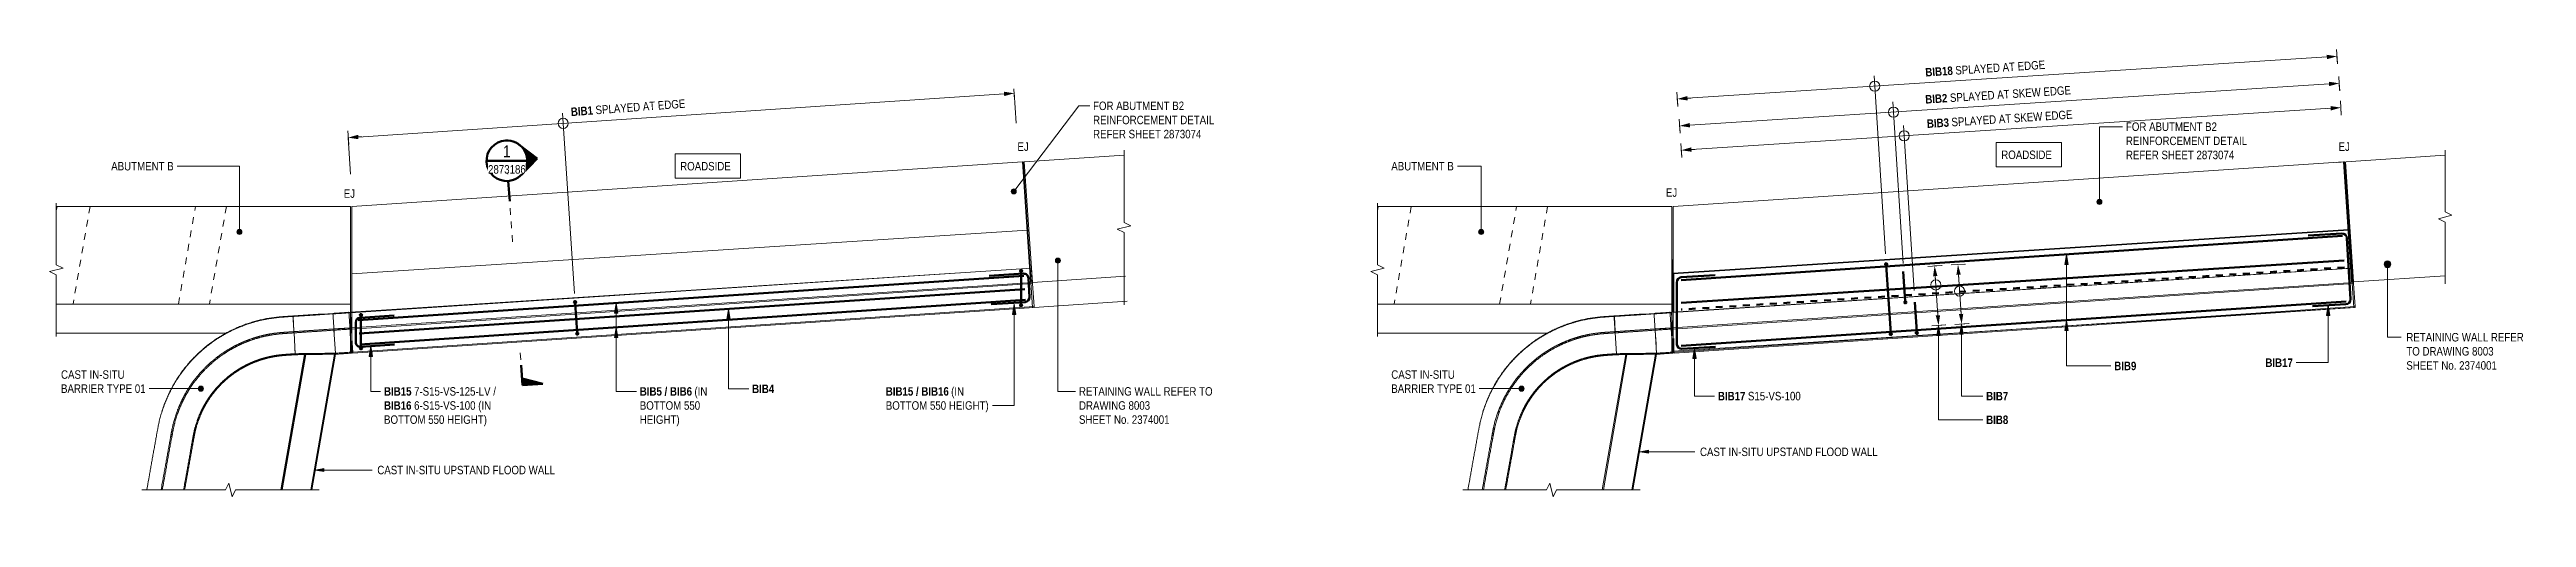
# Model space of a CAD drawing. Header units: metres. Extents: x 0 to 92, y 3 to 548.
# Drawn here: x 55.11 to 91.69, y 541.46 to 548.37 of the extents above; entities that cross this region are included whole.
import ezdxf

# ---------------------------------------------------------------- set-up
doc = ezdxf.new("R2010")
doc.units = ezdxf.units.M
doc.linetypes.add('Dot_Section Line', pattern=[0.02, 0, -0.02])
doc.linetypes.add('JacobsDash', pattern=[0.0045, 0.003, -0.0015])
for name, color, linetype, lineweight in [('A-ANNO-NOTE', 7, 'Continuous', 9), ('A-DETL', 7, 'Continuous', 13), ('A-DETL-GENF', 7, 'Continuous', 9), ('A-FLOR', 7, 'Continuous', 50), ('A-FLOR-HDLN', 7, 'JacobsDash', 18), ('A-WALL', 7, 'Continuous', 50), ('G-ANNO-TEXT', 7, 'Continuous', 9), ('S-BEAM', 7, 'Continuous', 50), ('S-BEAM-HDLN', 7, 'JacobsDash', 18)]:
    doc.layers.add(name, color=color, linetype=linetype, lineweight=lineweight)
doc.layers.add('G-ANNO-SYMB', color=7, linetype='Continuous', lineweight=35, true_color=0x0080ff)
doc.styles.add('Arial Narrow_2', font='ARIALN.TTF', dxfattribs={"height": 0.125})
doc.styles.add('Arial Narrow_3', font='ARIALN.TTF', dxfattribs={"height": 0.175})
doc.styles.add('Arial Narrow_B', font='ARIALNB.TTF', dxfattribs={"height": 0.125})

msp = doc.modelspace()

# ---------------------------------------------------------------- texts
at = {"layer": 'G-ANNO-TEXT', "char_height": 0.125, "attachment_point": 1, "bg_fill": 3, "box_fill_scale": 1, "bg_fill_color": 256, "bg_fill_transparency": 0}
for s, insert, style in [('CAST IN-SITU', (55.278, 543.636), 'Arial Narrow_2'), ('CAST IN-SITU', (74.923, 543.636), 'Arial Narrow_2'), ('BIB15 / BIB16 ', (67.458, 543.387), 'Arial Narrow_B')]:
    msp.add_mtext(s, dxfattribs=dict(at, insert=insert, style=style))

# ---------------------------------------------------------------- blocks, each defined once
blk = doc.blocks.new('Walls 2 - Walls 2-6845191-DRG-2873186 - BARRIER TOP REINFORCEMENT PLAN _SE corner_')
at = {"layer": 'A-WALL', "color": 252, "lineweight": 13, "true_color": 0x888888}
for p, q in [((239.6, 1208.144), (241.62, 1208.32)), ((239.601, 1208.141), (241.621, 1208.318)), ((241.625, 1208.303), (239.605, 1208.126)), ((241.621, 1208.318), (241.62, 1208.32)), ((241.625, 1208.303), (241.621, 1208.318)), ((241.739, 1207.896), (241.625, 1208.303)), ((239.713, 1207.719), (241.739, 1207.896)), ((241.743, 1207.881), (239.717, 1207.704)), ((241.743, 1207.881), (241.739, 1207.896))]:
    blk.add_line(p, q, dxfattribs=at)
blk = doc.blocks.new('BreakLine - BreakLine-7934069-DRG-2873186 - BARRIER TOP REINFORCEMENT PLAN _SE corner_')
at = {"layer": 'A-DETL-GENF', "color": 252, "lineweight": 13, "true_color": 0x888888}
for p, q in [((0, 0), (0.86, 0)), ((1.01, 0), (1.87, 0))]:
    blk.add_line(p, q, dxfattribs=at)
blk = doc.blocks.new('BreakLine - BreakLine-8060355-DRG-2873186 - BARRIER TOP REINFORCEMENT PLAN _SE corner_')
at = {"layer": 'A-DETL-GENF', "color": 252, "lineweight": 13, "true_color": 0x888888}
for p, q in [((0, 0), (1.015, 0)), ((1.165, 0), (2.181, 0))]:
    blk.add_line(p, q, dxfattribs=at)
blk = doc.blocks.new('T2DExtentArrowReinf2 - Extent-8792633-DRG-2873186 - BARRIER TOP REINFORCEMENT PLAN _SE corner_')
at = {"layer": 'A-DETL-GENF'}
for p, q in [((6.676, 0), (6.676, 2.517)), ((0, -0.01), (0, 0.443)), ((9.857, 0.541), (9.857, 0)), ((0.15, 0), (9.707, 0))]:
    blk.add_line(p, q, dxfattribs=at)
blk = doc.blocks.new('BreakLine - BreakLine-8060385-DRG-2873186 - BARRIER TOP REINFORCEMENT PLAN _SE corner_')
at = {"layer": 'A-DETL-GENF', "color": 252, "lineweight": 13, "true_color": 0x888888}
for p, q in [((0, 0), (1.185, 0)), ((1.335, 0), (2.52, 0))]:
    blk.add_line(p, q, dxfattribs=at)
blk = doc.blocks.new('Repeating Detail - N32-7932625-DRG-2873186 - BARRIER TOP REINFORCEMENT PLAN _SE corner_')
at = {"layer": 'A-DETL-GENF'}
blk.add_hatch(color=256, dxfattribs=at).paths.add_polyline_path([(-0.016, 0), (-0.015, 0.004), (-0.014, 0.008), (-0.011, 0.011), (-0.008, 0.014), (-0.004, 0.015), (0, 0.016), (0.004, 0.015), (0.008, 0.014), (0.011, 0.011), (0.014, 0.008), (0.015, 0.004), (0.016, 0), (0.015, -0.004), (0.014, -0.008), (0.011, -0.011), (0.008, -0.014), (0.004, -0.015), (0, -0.016), (-0.004, -0.015), (-0.008, -0.014), (-0.011, -0.011), (-0.014, -0.008), (-0.015, -0.004)])
at = {"layer": 'A-DETL-GENF', "lineweight": 50}
for start, end in [(360, 180), (180, 360)]:
    blk.add_arc((0, 0), 0.016, start, end, dxfattribs=at)
blk = doc.blocks.new('Walls 2 - Walls 2-6845191-DRG-2873186 - BARRIER BOTTOM REINFORCEMENT PLAN _SE corner_')
at = {"layer": 'A-WALL', "color": 252, "lineweight": 9, "true_color": 0x888888}
for p, q in [((239.6, 1208.144), (241.62, 1208.32)), ((239.601, 1208.141), (241.621, 1208.318)), ((241.625, 1208.303), (239.605, 1208.126)), ((241.621, 1208.318), (241.62, 1208.32)), ((241.625, 1208.303), (241.621, 1208.318)), ((241.739, 1207.896), (241.625, 1208.303)), ((239.713, 1207.719), (241.739, 1207.896)), ((241.743, 1207.881), (239.717, 1207.704)), ((241.743, 1207.881), (241.739, 1207.896))]:
    blk.add_line(p, q, dxfattribs=at)
blk = doc.blocks.new('Generic Models 1 - Generic Models 1-7441683-DRG-2873186 - BARRIER BOTTOM REINFORCEMENT PLAN _SE corner_')
at = {"layer": 'A-DETL'}
blk.add_line((242.96, 1207.952), (246.145, 1198.477), dxfattribs=at)
at = {"layer": 'A-DETL', "color": 7, "lineweight": 9, "true_color": 0xffffff}
for p, q in [((242.96, 1207.952), (246.145, 1198.477)), ((245.055, 1198.109), (241.847, 1207.656)), ((241.847, 1207.656), (245.055, 1198.109)), ((246.145, 1198.477), (245.055, 1198.109))]:
    blk.add_line(p, q, dxfattribs=at)
at = {"layer": 'S-BEAM', "color": 252, "true_color": 0x888888}
for p, q in [((242.96, 1207.952), (242.406, 1207.804)), ((242.032, 1207.705), (241.847, 1207.656)), ((241.847, 1207.656), (241.847, 1207.656))]:
    blk.add_line(p, q, dxfattribs=at)
at = {"layer": 'S-BEAM-HDLN', "color": 252, "true_color": 0x888888}
for p, q in [((241.847, 1207.656), (241.847, 1207.656)), ((242.406, 1207.804), (242.033, 1207.705)), ((245.055, 1198.109), (245.055, 1198.109))]:
    blk.add_line(p, q, dxfattribs=at)
blk = doc.blocks.new('BreakLine - BreakLine-7934069-DRG-2873186 - BARRIER BOTTOM REINFORCEMENT PLAN _SE corner_')
at = {"layer": 'A-DETL-GENF', "color": 252, "lineweight": 13, "true_color": 0x888888}
for p, q in [((0, 0), (0.86, 0)), ((1.01, 0), (1.87, 0))]:
    blk.add_line(p, q, dxfattribs=at)
blk = doc.blocks.new('T2DExtentArrowReinf2 - Extent-8065194-DRG-2873186 - BARRIER BOTTOM REINFORCEMENT PLAN _SE corner_')
at = {"layer": 'A-DETL-GENF'}
for p, q in [((0, 0.01), (0, -0.11)), ((0.15, 0), (9.611, 0)), ((2.921, 0), (2.921, -2.478)), ((9.761, -0.11), (9.761, 0))]:
    blk.add_line(p, q, dxfattribs=at)
blk = doc.blocks.new('T2DExtentArrowReinf2 - Extent-8064912-DRG-2873186 - BARRIER BOTTOM REINFORCEMENT PLAN _SE corner_')
at = {"layer": 'A-DETL-GENF'}
for p, q in [((0, 0.01), (0, -0.11)), ((0.15, 0), (0.73, 0)), ((0.88, -0.11), (0.88, 0))]:
    blk.add_line(p, q, dxfattribs=at)
blk = doc.blocks.new('T2DExtentArrowReinf2 - Extent-8064914-DRG-2873186 - BARRIER BOTTOM REINFORCEMENT PLAN _SE corner_')
at = {"layer": 'A-DETL-GENF'}
for p, q in [((0, 0.01), (0, -0.11)), ((0.15, 0), (0.73, 0)), ((0.88, -0.11), (0.88, 0))]:
    blk.add_line(p, q, dxfattribs=at)
blk = doc.blocks.new('BreakLine - BreakLine-8060385-DRG-2873186 - BARRIER BOTTOM REINFORCEMENT PLAN _SE corner_')
at = {"layer": 'A-DETL-GENF', "color": 252, "lineweight": 13, "true_color": 0x888888}
for p, q in [((0, 0), (1.185, 0)), ((1.335, 0), (2.52, 0))]:
    blk.add_line(p, q, dxfattribs=at)
blk = doc.blocks.new('T2DExtentArrowReinf2 - Extent-9391488-DRG-2873186 - BARRIER BOTTOM REINFORCEMENT PLAN _SE corner_')
at = {"layer": 'A-DETL-GENF'}
for p, q in [((0, 0.01), (0, -0.11)), ((0.15, 0), (9.61, 0)), ((3.164, 0), (3.164, -2.239)), ((9.76, -0.11), (9.76, 0))]:
    blk.add_line(p, q, dxfattribs=at)
blk = doc.blocks.new('T2DExtentArrowReinf2 - Extent-9391405-DRG-2873186 - BARRIER BOTTOM REINFORCEMENT PLAN _SE corner_')
at = {"layer": 'A-DETL-GENF'}
for p, q in [((0, 0.01), (0, -0.11)), ((0.15, 0), (9.61, 0)), ((3.296, 0), (3.296, -2.288)), ((9.76, -0.11), (9.76, 0))]:
    blk.add_line(p, q, dxfattribs=at)
blk = doc.blocks.new('Repeating Detail - N32-7932625-DRG-2873186 - BARRIER BOTTOM REINFORCEMENT PLAN _SE corner_')
at = {"layer": 'A-DETL-GENF'}
blk.add_hatch(color=256, dxfattribs=at).paths.add_polyline_path([(-0.016, 0), (-0.015, 0.004), (-0.014, 0.008), (-0.011, 0.011), (-0.008, 0.014), (-0.004, 0.015), (0, 0.016), (0.004, 0.015), (0.008, 0.014), (0.011, 0.011), (0.014, 0.008), (0.015, 0.004), (0.016, 0), (0.015, -0.004), (0.014, -0.008), (0.011, -0.011), (0.008, -0.014), (0.004, -0.015), (0, -0.016), (-0.004, -0.015), (-0.008, -0.014), (-0.011, -0.011), (-0.014, -0.008), (-0.015, -0.004)])
at = {"layer": 'A-DETL-GENF', "lineweight": 50}
for start, end in [(360, 180), (180, 360)]:
    blk.add_arc((0, 0), 0.016, start, end, dxfattribs=at)
blk = doc.blocks.new('Section - sectionTail-4870194-DRG-2873186 - BARRIER TOP REINFORCEMENT PLAN _SE corner_')
at = {"layer": 'G-ANNO-SYMB', "lineweight": 9}
blk.add_hatch(color=7, dxfattribs=at).paths.add_polyline_path([(-0.006, 0.006), (-0.004, 0), (-0.006, 0)])
at = {"layer": 'G-ANNO-SYMB', "color": 7, "lineweight": 50}
for p, q in [((-0.006, 0.006), (-0.006, 0)), ((-0.004, 0), (-0.006, 0.006)), ((-0.006, 0), (-0.004, 0)), ((-0.006, 0), (0, 0))]:
    blk.add_line(p, q, dxfattribs=at)
blk = doc.blocks.new('Section - SectionHead-4898858-DRG-2873186 - BARRIER TOP REINFORCEMENT PLAN _SE corner_')
at = {"layer": 'G-ANNO-SYMB', "lineweight": 9}
h = blk.add_hatch(color=7, dxfattribs=at)
edge = h.paths.add_edge_path()
edge.add_line((-0.002, 0.009), (0.00247, 0.004))
edge.add_arc((-0.002, 0), 0.006, 41.82771, 138.17229)
edge.add_line((-0.00647, 0.004), (-0.002, 0.009))
at = {"layer": 'G-ANNO-SYMB', "color": 7, "lineweight": 50}
for p, q in [((-0.002, 0.009), (-0.00647, 0.004)), ((0.00247, 0.004), (-0.002, 0.009)), ((0.004, 0), (0.01, 0))]:
    blk.add_line(p, q, dxfattribs=at)
for start, end in [(360, 180), (180, 360)]:
    blk.add_arc((-0.002, 0), 0.006, start, end, dxfattribs=at)

# ---------------------------------------------------------------- hatches: boundary and pattern name
at = {"layer": 'A-ANNO-NOTE', "lineweight": 5}
for points in [[(88.741, 548.229), (88.889, 548.271), (88.737, 548.294)], [(69.207, 547.684), (69.354, 547.726), (69.202, 547.749)], [(79.3, 547.62), (79.295, 547.685), (79.148, 547.642)], [(88.774, 547.831), (88.922, 547.873), (88.77, 547.896)], [(79.334, 547.222), (79.33, 547.287), (79.182, 547.245)], [(88.798, 547.472), (88.946, 547.514), (88.794, 547.537)], [(59.671, 547.048), (59.666, 547.113), (59.519, 547.071)], [(79.358, 546.863), (79.354, 546.928), (79.206, 546.885)], [(82.924, 545.025), (82.989, 545.029), (82.947, 545.177)], [(83.269, 545.045), (83.333, 545.049), (83.292, 545.197)], [(83.005, 544.299), (83.028, 544.45), (82.963, 544.446), (82.965, 544.438)], [(83.346, 544.319), (83.37, 544.47), (83.305, 544.466), (83.313, 544.438)]]:
    msp.add_hatch(color=256, dxfattribs=at).paths.add_polyline_path(points)
at = {"layer": 'G-ANNO-TEXT'}
h = msp.add_hatch(color=256, dxfattribs=at)
edge = h.paths.add_edge_path()
edge.add_arc((69.347, 546.278), 0.0375, 0, 360)
h = msp.add_hatch(color=256, dxfattribs=at)
edge = h.paths.add_edge_path()
edge.add_arc((85.381, 546.122), 0.0375, 0, 360)
h = msp.add_hatch(color=256, dxfattribs=at)
edge = h.paths.add_edge_path()
edge.add_arc((57.913, 545.678), 0.0375, 0, 360)
h = msp.add_hatch(color=256, dxfattribs=at)
edge = h.paths.add_edge_path()
edge.add_arc((76.251, 545.678), 0.0375, 0, 360)
h = msp.add_hatch(color=256, dxfattribs=at)
edge = h.paths.add_edge_path()
edge.add_arc((70.001, 545.255), 0.0375, 0, 360)
for points in [[(84.896, 545.348), (84.871, 545.198), (84.921, 545.198)], [(63.478, 544.629), (63.453, 544.479), (63.503, 544.479)], [(65.136, 544.538), (65.111, 544.388), (65.162, 544.388)], [(69.353, 544.61), (69.328, 544.46), (69.378, 544.46)], [(83.005, 544.298), (82.98, 544.148), (83.03, 544.148)], [(83.345, 544.318), (83.32, 544.168), (83.37, 544.168)], [(84.896, 544.372), (84.871, 544.222), (84.921, 544.222)], [(88.759, 544.597), (88.734, 544.447), (88.784, 544.447)], [(59.852, 543.992), (59.827, 543.842), (59.877, 543.842)], [(63.478, 544.268), (63.453, 544.118), (63.503, 544.118)], [(79.402, 543.962), (79.377, 543.812), (79.427, 543.812)], [(59.033, 542.164), (59.158, 542.142), (59.158, 542.186)], [(78.599, 542.433), (78.724, 542.411), (78.724, 542.455)]]:
    msp.add_hatch(color=256, dxfattribs=at).paths.add_polyline_path(points)
h = msp.add_hatch(color=256, dxfattribs=at)
edge = h.paths.add_edge_path()
edge.add_arc((89.635, 545.201), 0.05, 0, 360)
h = msp.add_hatch(color=256, dxfattribs=at)
edge = h.paths.add_edge_path()
edge.add_arc((57.345, 543.365), 0.0375, 0, 360)
h = msp.add_hatch(color=256, dxfattribs=at)
edge = h.paths.add_edge_path()
edge.add_arc((76.848, 543.365), 0.0375, 0, 360)

# ---------------------------------------------------------------- linework, layer by layer
at = {"layer": 'A-ANNO-NOTE'}
for p, q in [((88.895, 548.172), (88.882, 548.371)), ((82.062, 547.831), (82.053, 547.981)), ((88.739, 548.262), (88.689, 548.259)), ((88.928, 547.774), (88.916, 547.973)), ((69.205, 547.716), (69.155, 547.713)), ((69.35, 547.791), (69.361, 547.627)), ((79.141, 547.742), (79.154, 547.543)), ((79.297, 547.652), (79.347, 547.655)), ((82.339, 547.449), (82.33, 547.599)), ((88.772, 547.864), (88.722, 547.861)), ((88.952, 547.414), (88.94, 547.614)), ((62.693, 547.283), (62.684, 547.432)), ((79.176, 547.344), (79.189, 547.145)), ((79.332, 547.254), (79.382, 547.258)), ((82.496, 547.098), (82.486, 547.248)), ((88.796, 547.505), (88.746, 547.501)), ((59.526, 546.971), (59.512, 547.17)), ((59.669, 547.081), (59.718, 547.084)), ((79.2, 546.985), (79.213, 546.786)), ((79.356, 546.895), (79.406, 546.898)), ((83.047, 545.183), (82.847, 545.17)), ((82.957, 545.027), (82.96, 544.977)), ((83.391, 545.203), (83.192, 545.191)), ((83.301, 545.047), (83.304, 544.997)), ((82.906, 544.292), (83.105, 544.305)), ((82.995, 544.448), (82.992, 544.498)), ((83.247, 544.312), (83.446, 544.325)), ((83.337, 544.468), (83.334, 544.518))]:
    msp.add_line(p, q, dxfattribs=at)
at = {"layer": 'A-ANNO-NOTE', "color": 252, "lineweight": 13, "true_color": 0x888888}
for p, q in [((70.976, 546.834), (70.976, 546.884)), ((90.486, 546.834), (90.486, 546.884)), ((55.208, 546.054), (55.208, 546.104)), ((71.076, 545.768), (70.876, 545.718)), ((70.976, 545.818), (71.076, 545.768)), ((74.719, 546.054), (74.719, 546.104)), ((90.586, 545.924), (90.386, 545.874)), ((90.486, 545.824), (90.386, 545.874)), ((90.486, 545.974), (90.586, 545.924)), ((70.976, 545.668), (70.876, 545.718)), ((55.108, 545.094), (55.308, 545.144)), ((55.208, 545.044), (55.108, 545.094)), ((55.208, 545.194), (55.308, 545.144)), ((74.619, 545.094), (74.819, 545.144)), ((74.719, 545.044), (74.619, 545.094)), ((74.719, 545.194), (74.819, 545.144)), ((90.486, 544.964), (90.486, 544.914)), ((70.976, 544.653), (70.976, 544.603)), ((55.208, 544.184), (55.208, 544.134)), ((74.719, 544.184), (74.719, 544.134)), ((56.52, 541.87), (56.47, 541.87)), ((57.705, 541.87), (57.755, 541.97)), ((57.805, 541.77), (57.755, 541.97)), ((57.855, 541.87), (57.805, 541.77)), ((59.04, 541.87), (59.09, 541.87)), ((76.03, 541.87), (75.98, 541.87)), ((77.215, 541.87), (77.265, 541.97)), ((77.315, 541.77), (77.265, 541.97)), ((77.365, 541.87), (77.315, 541.77)), ((78.55, 541.87), (78.6, 541.87))]:
    msp.add_line(p, q, dxfattribs=at)
at = {"layer": 'A-ANNO-NOTE'}
for centre in [(82.062, 547.831), (82.062, 547.831), (62.694, 547.282), (62.694, 547.282), (82.339, 547.448), (82.339, 547.448), (82.496, 547.098), (82.496, 547.098), (82.966, 544.896), (83.316, 544.806)]:
    msp.add_circle(centre, 0.075, dxfattribs=at)
at = {"layer": 'A-DETL', "color": 7, "lineweight": 9, "true_color": 0xffffff}
for p, q in [((69.593, 544.941), (69.475, 546.712)), ((69.607, 544.942), (69.489, 546.713)), ((89.103, 544.941), (88.985, 546.712)), ((89.117, 544.942), (88.999, 546.713))]:
    msp.add_line(p, q, dxfattribs=at)
at = {"layer": 'A-DETL', "color": 8, "true_color": 0x808080}
for p, q in [((69.483, 546.713), (69.626, 544.565)), ((69.504, 546.714), (70.976, 546.812)), ((69.504, 546.714), (69.623, 544.932)), ((88.879, 546.705), (90.486, 546.812)), ((88.993, 546.713), (89.06, 545.706)), ((89.014, 546.714), (89.132, 544.943)), ((79.065, 546.052), (79.065, 544.498)), ((79.085, 546.052), (79.085, 544.499)), ((69.623, 544.932), (70.999, 545.024)), ((89.132, 544.943), (90.486, 545.033)), ((69.647, 544.564), (71.024, 544.656))]:
    msp.add_line(p, q, dxfattribs=at)
at = {"layer": 'A-DETL', "color": 9, "true_color": 0xc3c3c3}
for p, q in [((59.555, 546.052), (59.555, 544.498)), ((59.575, 546.052), (59.575, 544.499)), ((69.55, 545.706), (59.575, 545.062))]:
    msp.add_line(p, q, dxfattribs=at)
at = {"layer": 'A-DETL'}
for p, q in [((89.06, 545.706), (79.085, 545.062)), ((89.06, 545.706), (89.136, 544.565)), ((89.097, 545.142), (79.085, 544.496)), ((59.575, 544.499), (59.575, 543.889)), ((79.085, 544.496), (79.085, 543.889))]:
    msp.add_line(p, q, dxfattribs=at)
at = {"layer": 'A-DETL', "lineweight": 50}
for p, q in [((88.972, 545.621), (79.202, 544.969)), ((88.463, 545.626), (88.962, 545.654)), ((89.036, 545.588), (89.087, 544.684)), ((69.497, 545.033), (59.665, 544.377)), ((69.49, 545.063), (68.987, 545.029)), ((69.456, 545.088), (69.456, 544.611)), ((88.993, 545.256), (79.202, 544.633)), ((79.704, 545.043), (79.205, 545.009)), ((82.232, 545.186), (82.299, 544.186)), ((82.513, 544.656), (82.484, 545.093)), ((69.51, 544.833), (59.679, 544.178)), ((69.521, 544.674), (59.691, 544.018)), ((69.564, 544.997), (69.58, 544.717)), ((79.14, 544.935), (79.14, 544.017)), ((59.63, 544.343), (59.63, 544.052)), ((60.196, 544.446), (59.695, 544.413)), ((59.708, 544.434), (59.708, 543.978)), ((62.87, 544.626), (62.9, 544.194)), ((69.515, 544.643), (69.015, 544.61)), ((89.027, 544.653), (79.202, 543.998)), ((82.682, 544.205), (82.653, 544.642)), ((89.021, 544.61), (88.527, 544.583)), ((59.705, 543.982), (60.201, 544.015)), ((79.214, 543.952), (79.713, 543.985))]:
    msp.add_line(p, q, dxfattribs=at)
at = {"layer": 'A-DETL', "linetype": 'JacobsDash', "lineweight": 50}
msp.add_line((88.998, 545.156), (79.202, 544.533), dxfattribs=at)
at = {"layer": 'A-DETL', "color": 8, "linetype": 'JacobsDash', "lineweight": 18, "true_color": 0x808080}
for p, q in [((55.208, 544.614), (59.555, 544.614)), ((74.719, 544.614), (79.065, 544.614))]:
    msp.add_line(p, q, dxfattribs=at)
at = {"layer": 'A-DETL', "color": 8, "lineweight": 9, "true_color": 0x808080}
for p, q in [((59.551, 544.493), (59.293, 544.477)), ((59.551, 544.486), (59.294, 544.469)), ((59.555, 544.498), (59.555, 543.888)), ((59.309, 544.244), (59.555, 544.259)), ((59.333, 543.874), (59.555, 543.888))]:
    msp.add_line(p, q, dxfattribs=at)
at = {"layer": 'A-DETL', "lineweight": 9}
msp.add_line((59.524, 544.492), (59.293, 544.477), dxfattribs=at)
at = {"layer": 'A-DETL', "color": 252, "lineweight": 9, "true_color": 0x888888}
for p, q in [((79.061, 544.493), (78.803, 544.477)), ((79.034, 544.492), (78.803, 544.477)), ((79.061, 544.486), (78.804, 544.469))]:
    msp.add_line(p, q, dxfattribs=at)
at = {"layer": 'A-DETL', "color": 252, "true_color": 0x888888}
for p, q in [((79.065, 544.493), (79.065, 543.888)), ((78.819, 544.244), (79.065, 544.259)), ((78.843, 543.874), (79.065, 543.888))]:
    msp.add_line(p, q, dxfattribs=at)
at = {"layer": 'A-DETL', "color": 7, "lineweight": 9, "true_color": 0xffffff, "flags": 128}
for points in [[(59.53, 544.492), (59.527, 544.492), (59.524, 544.492)], [(59.53, 544.484), (59.53, 544.485), (59.53, 544.486), (59.53, 544.487), (59.53, 544.488), (59.53, 544.489), (59.53, 544.49), (59.53, 544.491), (59.53, 544.492)], [(59.545, 544.262), (59.543, 544.286), (59.542, 544.311), (59.54, 544.336), (59.538, 544.36), (59.537, 544.385), (59.535, 544.41), (59.534, 544.435), (59.532, 544.459), (59.53, 544.484)], [(79.04, 544.492), (79.037, 544.492), (79.034, 544.492)], [(79.04, 544.484), (79.04, 544.485), (79.04, 544.486), (79.04, 544.487), (79.04, 544.488), (79.04, 544.489), (79.04, 544.49), (79.04, 544.491), (79.04, 544.492)], [(79.055, 544.262), (79.053, 544.286), (79.052, 544.311), (79.05, 544.336), (79.048, 544.36), (79.047, 544.385), (79.045, 544.41), (79.044, 544.435), (79.042, 544.459), (79.04, 544.484)], [(59.568, 543.904), (59.564, 543.972), (59.559, 544.04), (59.555, 544.108), (59.55, 544.175), (59.546, 544.243)], [(79.078, 543.904), (79.074, 543.972), (79.069, 544.04), (79.065, 544.108), (79.061, 544.175), (79.056, 544.243)]]:
    msp.add_lwpolyline(points, dxfattribs=at)
at = {"layer": 'A-DETL', "lineweight": 50}
for centre, start, end in [((88.966, 545.584), 3.2235, 93.2235), ((69.495, 544.993), 3.2235, 93.8141), ((69.51, 544.713), 273.8141, 3.2235), ((79.21, 544.939), 93.8141, 183.8141), ((89.017, 544.68), 273.2235, 3.2235), ((59.7, 544.343), 93.8141, 180), ((59.7, 544.052), 180, 273.8141), ((79.21, 544.022), 183.8141, 273.8141)]:
    msp.add_arc(centre, 0.07, start, end, dxfattribs=at)
at = {"layer": 'A-DETL', "color": 7, "lineweight": 9, "true_color": 0xffffff}
for points in [[(59.524, 544.492), (59.498, 544.49), (59.447, 544.487), (59.37, 544.482), (59.319, 544.478), (59.293, 544.477)], [(79.034, 544.492), (79.008, 544.49), (78.957, 544.487), (78.88, 544.482), (78.829, 544.478), (78.803, 544.477)]]:
    msp.add_open_spline(points, degree=3, dxfattribs=at)
for points, knots in [([(59.53, 544.484), (59.526, 544.484), (59.51, 544.483), (59.483, 544.481), (59.45, 544.479), (59.418, 544.477), (59.385, 544.475), (59.351, 544.473), (59.321, 544.471), (59.302, 544.47), (59.294, 544.469)], [0.000650305, 0.000650305, 0.000650305, 0.000650305, 0.000997452, 0.001881268, 0.002765084, 0.003648901, 0.004532717, 0.005416533, 0.006300349, 0.006927198, 0.006927198, 0.006927198, 0.006927198]), ([(79.04, 544.484), (79.036, 544.484), (79.02, 544.483), (78.993, 544.481), (78.96, 544.479), (78.928, 544.477), (78.895, 544.475), (78.861, 544.473), (78.831, 544.471), (78.812, 544.47), (78.804, 544.469)], [0.000650305, 0.000650305, 0.000650305, 0.000650305, 0.000997452, 0.001881268, 0.002765084, 0.003648901, 0.004532717, 0.005416533, 0.006300349, 0.006927198, 0.006927198, 0.006927198, 0.006927198]), ([(59.308, 544.246), (59.315, 544.247), (59.332, 544.248), (59.361, 544.25), (59.394, 544.252), (59.427, 544.254), (59.46, 544.256), (59.493, 544.258), (59.521, 544.26), (59.539, 544.261), (59.545, 544.262)], [-0.006799095, -0.006799095, -0.006799095, -0.006799095, -0.006300349, -0.005416533, -0.004532717, -0.003648901, -0.002765084, -0.001881268, -0.000997452, -0.000525715, -0.000525715, -0.000525715, -0.000525715]), ([(78.818, 544.246), (78.825, 544.247), (78.842, 544.248), (78.871, 544.25), (78.904, 544.252), (78.937, 544.254), (78.97, 544.256), (79.003, 544.258), (79.031, 544.26), (79.049, 544.261), (79.055, 544.262)], [-0.006799095, -0.006799095, -0.006799095, -0.006799095, -0.006300349, -0.005416533, -0.004532717, -0.003648901, -0.002765084, -0.001881268, -0.000997452, -0.000525715, -0.000525715, -0.000525715, -0.000525715]), ([(59.332, 543.889), (59.338, 543.889), (59.355, 543.89), (59.378, 543.892), (59.401, 543.893), (59.417, 543.894), (59.434, 543.895), (59.455, 543.897), (59.477, 543.898), (59.499, 543.899), (59.521, 543.901), (59.544, 543.902), (59.562, 543.904), (59.568, 543.904)], [-0.006785654, -0.006785654, -0.006785654, -0.006785654, -0.006300349, -0.005416533, -0.004974625, -0.004532717, -0.004090809, -0.003648901, -0.002765084, -0.002323176, -0.001881268, -0.000997452, -0.000514488, -0.000514488, -0.000514488, -0.000514488]), ([(78.842, 543.889), (78.848, 543.889), (78.865, 543.89), (78.888, 543.892), (78.911, 543.893), (78.927, 543.894), (78.944, 543.895), (78.965, 543.897), (78.987, 543.898), (79.009, 543.899), (79.031, 543.901), (79.054, 543.902), (79.072, 543.904), (79.078, 543.904)], [-0.006785654, -0.006785654, -0.006785654, -0.006785654, -0.006300349, -0.005416533, -0.004974625, -0.004532717, -0.004090809, -0.003648901, -0.002765084, -0.002323176, -0.001881268, -0.000997452, -0.000514488, -0.000514488, -0.000514488, -0.000514488])]:
    msp.add_open_spline(points, degree=3, knots=knots, dxfattribs=at)
at = {"layer": 'A-DETL-GENF'}
for p, q in [((69.456, 545.104), (69.476, 545.101)), ((82.231, 545.202), (82.251, 545.2)), ((59.708, 544.45), (59.728, 544.447)), ((62.869, 544.642), (62.889, 544.64)), ((69.456, 544.595), (69.476, 544.593)), ((82.514, 544.64), (82.533, 544.645)), ((59.708, 543.962), (59.728, 543.959)), ((62.901, 544.179), (62.921, 544.176)), ((82.3, 544.17), (82.319, 544.167)), ((82.683, 544.189), (82.702, 544.194))]:
    msp.add_line(p, q, dxfattribs=at)
at = {"layer": 'A-FLOR', "lineweight": 13}
for p, q in [((69.609, 545.143), (59.551, 544.486)), ((68.552, 545.075), (59.551, 544.493)), ((89.119, 545.143), (79.081, 544.487)), ((69.623, 544.934), (59.565, 544.261)), ((69.624, 544.916), (59.567, 544.243)), ((89.133, 544.934), (79.075, 544.261)), ((89.134, 544.916), (79.077, 544.243)), ((69.647, 544.578), (59.588, 543.905)), ((69.648, 544.563), (59.589, 543.891)), ((79.069, 544.494), (79.061, 544.493)), ((79.069, 544.486), (79.061, 544.486)), ((79.085, 544.495), (79.081, 544.495)), ((89.157, 544.578), (79.098, 543.905)), ((89.158, 544.563), (79.099, 543.891))]:
    msp.add_line(p, q, dxfattribs=at)
at = {"layer": 'A-FLOR', "color": 252, "lineweight": 13, "true_color": 0x888888}
for p, q in [((58.708, 544.432), (58.709, 544.439)), ((58.717, 544.207), (58.708, 544.432)), ((78.218, 544.432), (78.219, 544.439)), ((78.228, 544.207), (78.218, 544.432)), ((58.717, 544.207), (58.718, 544.199)), ((58.719, 544.188), (58.717, 544.207)), ((58.718, 544.198), (58.719, 544.188)), ((58.738, 543.881), (58.719, 544.188)), ((58.738, 543.881), (58.733, 543.958)), ((59.307, 544.264), (59.308, 544.246)), ((59.308, 544.246), (59.309, 544.228)), ((59.309, 544.228), (59.331, 543.889)), ((78.227, 544.207), (78.228, 544.199)), ((78.229, 544.188), (78.228, 544.207)), ((78.228, 544.198), (78.229, 544.188)), ((78.249, 543.881), (78.229, 544.188)), ((78.248, 543.881), (78.244, 543.958)), ((78.817, 544.264), (78.818, 544.246)), ((78.818, 544.246), (78.819, 544.228)), ((78.819, 544.228), (78.841, 543.889)), ((58.739, 543.866), (58.738, 543.881)), ((59.331, 543.889), (59.332, 543.874)), ((59.332, 543.874), (59.332, 543.877)), ((78.25, 543.866), (78.249, 543.881)), ((78.841, 543.889), (78.842, 543.874)), ((78.842, 543.874), (78.843, 543.877)), ((56.724, 542.862), (56.723, 542.855)), ((76.234, 542.862), (76.233, 542.855))]:
    msp.add_line(p, q, dxfattribs=at)
at = {"layer": 'A-FLOR', "lineweight": 13, "flags": 128}
for points in [[(69.609, 545.143), (69.61, 545.119), (69.612, 545.096), (69.614, 545.073), (69.615, 545.05), (69.617, 545.027), (69.618, 545.003), (69.62, 544.98), (69.621, 544.957), (69.623, 544.934)], [(69.609, 545.143), (69.609, 545.143), (69.609, 545.143), (69.609, 545.143)], [(89.119, 545.143), (89.121, 545.119), (89.122, 545.096), (89.124, 545.073), (89.125, 545.05), (89.127, 545.027), (89.128, 545.003), (89.13, 544.98), (89.131, 544.957), (89.133, 544.934)], [(89.119, 545.143), (89.119, 545.143), (89.119, 545.143), (89.119, 545.143)], [(69.623, 544.934), (69.623, 544.925), (69.624, 544.916)], [(69.624, 544.916), (69.629, 544.848), (69.633, 544.781), (69.638, 544.713), (69.642, 544.646), (69.647, 544.578)], [(89.133, 544.934), (89.133, 544.925), (89.134, 544.916)], [(89.134, 544.916), (89.139, 544.848), (89.143, 544.781), (89.148, 544.713), (89.152, 544.646), (89.157, 544.578)], [(59.551, 544.486), (59.551, 544.487), (59.551, 544.488), (59.551, 544.488), (59.551, 544.489), (59.551, 544.49), (59.551, 544.491), (59.551, 544.492), (59.551, 544.493)], [(59.565, 544.261), (59.564, 544.286), (59.562, 544.311), (59.561, 544.336), (59.559, 544.361), (59.557, 544.386), (59.556, 544.411), (59.554, 544.436), (59.553, 544.461), (59.551, 544.486)], [(69.647, 544.578), (69.647, 544.571), (69.648, 544.563)], [(79.061, 544.486), (79.061, 544.487), (79.061, 544.488), (79.061, 544.488), (79.061, 544.489), (79.061, 544.49), (79.061, 544.491), (79.061, 544.492), (79.061, 544.493)], [(79.075, 544.261), (79.074, 544.286), (79.072, 544.311), (79.071, 544.336), (79.069, 544.361), (79.067, 544.386), (79.066, 544.411), (79.064, 544.436), (79.063, 544.461), (79.061, 544.486)], [(89.157, 544.578), (89.157, 544.571), (89.158, 544.563)], [(59.567, 544.243), (59.566, 544.252), (59.565, 544.261)], [(59.588, 543.905), (59.584, 543.973), (59.58, 544.04), (59.575, 544.108), (59.571, 544.176), (59.567, 544.243)], [(79.077, 544.243), (79.076, 544.252), (79.075, 544.261)], [(79.098, 543.905), (79.094, 543.973), (79.09, 544.04), (79.085, 544.108), (79.081, 544.176), (79.077, 544.243)], [(59.589, 543.891), (59.589, 543.898), (59.588, 543.905)], [(79.099, 543.891), (79.099, 543.898), (79.098, 543.905)]]:
    msp.add_lwpolyline(points, dxfattribs=at)
at = {"layer": 'A-FLOR', "color": 252, "lineweight": 13, "true_color": 0x888888, "flags": 128}
for points in [[(58.703, 544.431), (58.703, 544.432), (58.703, 544.433), (58.703, 544.434), (58.703, 544.435), (58.703, 544.436), (58.703, 544.437), (58.702, 544.438), (58.702, 544.439)], [(58.717, 544.207), (58.716, 544.232), (58.714, 544.257), (58.713, 544.281), (58.711, 544.306), (58.709, 544.331), (58.708, 544.356), (58.706, 544.381), (58.705, 544.406), (58.703, 544.431)], [(58.709, 544.439), (58.782, 544.444), (58.855, 544.449), (58.928, 544.453), (59.001, 544.458), (59.074, 544.463), (59.147, 544.467), (59.22, 544.472), (59.293, 544.477)], [(59.293, 544.477), (59.293, 544.476), (59.293, 544.475), (59.293, 544.474), (59.294, 544.473), (59.294, 544.472), (59.294, 544.471), (59.294, 544.47), (59.294, 544.469)], [(59.294, 544.469), (59.295, 544.444), (59.297, 544.42), (59.299, 544.395), (59.3, 544.37), (59.302, 544.345), (59.303, 544.321), (59.305, 544.296), (59.307, 544.271), (59.308, 544.246)], [(78.213, 544.431), (78.213, 544.432), (78.213, 544.433), (78.213, 544.434), (78.213, 544.435), (78.213, 544.436), (78.213, 544.437), (78.213, 544.438), (78.212, 544.439)], [(78.227, 544.207), (78.226, 544.232), (78.224, 544.257), (78.223, 544.281), (78.221, 544.306), (78.219, 544.331), (78.218, 544.356), (78.216, 544.381), (78.215, 544.406), (78.213, 544.431)], [(78.219, 544.439), (78.292, 544.444), (78.365, 544.449), (78.438, 544.453), (78.511, 544.458), (78.584, 544.463), (78.657, 544.467), (78.73, 544.472), (78.803, 544.477)], [(78.803, 544.477), (78.803, 544.476), (78.803, 544.475), (78.804, 544.474), (78.804, 544.473), (78.804, 544.472), (78.804, 544.471), (78.804, 544.47), (78.804, 544.469)], [(78.804, 544.469), (78.805, 544.444), (78.807, 544.42), (78.809, 544.395), (78.81, 544.37), (78.812, 544.345), (78.814, 544.321), (78.815, 544.296), (78.817, 544.271), (78.818, 544.246)], [(59.31, 544.228), (59.309, 544.237), (59.308, 544.246)], [(59.31, 544.228), (59.314, 544.16), (59.318, 544.092), (59.323, 544.025), (59.327, 543.957), (59.332, 543.889)], [(59.545, 544.262), (59.545, 544.252), (59.546, 544.243)], [(78.82, 544.228), (78.819, 544.237), (78.818, 544.246)], [(78.82, 544.228), (78.824, 544.16), (78.828, 544.092), (78.833, 544.025), (78.837, 543.957), (78.842, 543.889)], [(79.055, 544.262), (79.056, 544.252), (79.056, 544.243)], [(58.738, 543.881), (58.739, 543.873), (58.739, 543.866)], [(59.333, 543.874), (59.332, 543.881), (59.332, 543.889)], [(59.568, 543.904), (59.569, 543.897), (59.569, 543.889)], [(78.248, 543.881), (78.249, 543.873), (78.249, 543.866)], [(78.843, 543.874), (78.842, 543.881), (78.842, 543.889)], [(79.078, 543.904), (79.079, 543.897), (79.079, 543.889)]]:
    msp.add_lwpolyline(points, dxfattribs=at)
at = {"layer": 'A-FLOR', "color": 252, "lineweight": 13, "true_color": 0x888888}
for points, knots in [([(56.723, 542.856), (56.725, 542.866), (56.73, 542.888), (56.739, 542.923), (56.749, 542.959), (56.759, 542.996), (56.774, 543.044), (56.79, 543.092), (56.808, 543.139), (56.826, 543.186), (56.846, 543.232), (56.867, 543.278), (56.884, 543.312), (56.898, 543.341), (56.909, 543.363), (56.918, 543.379), (56.927, 543.396), (56.939, 543.417), (56.955, 543.443), (56.972, 543.471), (56.985, 543.493), (56.996, 543.51), (57.006, 543.526), (57.017, 543.542), (57.028, 543.558), (57.039, 543.573), (57.05, 543.589), (57.061, 543.604), (57.07, 543.617), (57.078, 543.627), (57.083, 543.635), (57.089, 543.642), (57.096, 543.651), (57.105, 543.662), (57.116, 543.676), (57.127, 543.69), (57.14, 543.705), (57.158, 543.727), (57.18, 543.753), (57.199, 543.774), (57.214, 543.79), (57.227, 543.802), (57.24, 543.816), (57.254, 543.831), (57.267, 543.844), (57.276, 543.853), (57.283, 543.86), (57.29, 543.867), (57.299, 543.876), (57.311, 543.886), (57.325, 543.899), (57.339, 543.911), (57.353, 543.924), (57.372, 543.941), (57.396, 543.961), (57.42, 543.981), (57.44, 543.997), (57.455, 544.008), (57.471, 544.02), (57.486, 544.032), (57.502, 544.044), (57.517, 544.055), (57.532, 544.065), (57.546, 544.075), (57.561, 544.084), (57.576, 544.094), (57.592, 544.105), (57.608, 544.116), (57.625, 544.126), (57.642, 544.137), (57.658, 544.146), (57.68, 544.159), (57.708, 544.174), (57.741, 544.192), (57.786, 544.216), (57.832, 544.237), (57.877, 544.258), (57.912, 544.273), (57.941, 544.285), (57.965, 544.293), (57.983, 544.3), (58.001, 544.307), (58.019, 544.313), (58.037, 544.32), (58.055, 544.326), (58.072, 544.331), (58.089, 544.336), (58.106, 544.341), (58.123, 544.346), (58.142, 544.352), (58.169, 544.359), (58.202, 544.368), (58.23, 544.374), (58.252, 544.379), (58.269, 544.382), (58.288, 544.386), (58.308, 544.39), (58.328, 544.394), (58.348, 544.397), (58.367, 544.4), (58.386, 544.403), (58.404, 544.405), (58.423, 544.408), (58.442, 544.41), (58.467, 544.413), (58.498, 544.417), (58.529, 544.42), (58.555, 544.421), (58.574, 544.423), (58.592, 544.424), (58.618, 544.426), (58.649, 544.428), (58.68, 544.43), (58.697, 544.431), (58.703, 544.431)], [-0.09484187, -0.09484187, -0.09484187, -0.09484187, -0.094, -0.093, -0.092, -0.091, -0.09, -0.088, -0.087, -0.086, -0.084, -0.083, -0.082, -0.081, -0.0805, -0.08, -0.0795, -0.079, -0.078, -0.077, -0.0765, -0.076, -0.0755, -0.075, -0.0745, -0.074, -0.0735, -0.073, -0.0725, -0.07225, -0.072, -0.07175, -0.0715, -0.071, -0.0705, -0.07, -0.0695, -0.069, -0.068, -0.067, -0.0665, -0.066, -0.0655, -0.065, -0.0645, -0.06425, -0.064, -0.06375, -0.0635, -0.063, -0.0625, -0.062, -0.0615, -0.061, -0.06, -0.059, -0.0585, -0.058, -0.0575, -0.057, -0.0565, -0.056, -0.0555, -0.055, -0.0545, -0.054, -0.0535, -0.053, -0.0525, -0.052, -0.0515, -0.051, -0.05, -0.049, -0.048, -0.046, -0.045, -0.044, -0.043, -0.0425, -0.042, -0.0415, -0.041, -0.0405, -0.04, -0.0395, -0.039, -0.0385, -0.038, -0.0375, -0.037, -0.036, -0.035, -0.0345, -0.034, -0.0335, -0.033, -0.0325, -0.032, -0.0315, -0.031, -0.0305, -0.03, -0.0295, -0.029, -0.028, -0.027, -0.0265, -0.026, -0.0255, -0.025, -0.024, -0.023, -0.02257192, -0.02257192, -0.02257192, -0.02257192]), ([(58.185, 544.37), (58.172, 544.367), (58.148, 544.36), (58.112, 544.35), (58.076, 544.339), (58.028, 544.324), (57.98, 544.306), (57.933, 544.288), (57.886, 544.269), (57.829, 544.243), (57.772, 544.216), (57.728, 544.192), (57.695, 544.173), (57.662, 544.155), (57.635, 544.139), (57.613, 544.125), (57.592, 544.111), (57.565, 544.094), (57.534, 544.073), (57.504, 544.052), (57.473, 544.029), (57.443, 544.005), (57.414, 543.982), (57.384, 543.958), (57.356, 543.933), (57.328, 543.907), (57.305, 543.886), (57.287, 543.869), (57.269, 543.852), (57.246, 543.828), (57.219, 543.8), (57.194, 543.774), (57.17, 543.747), (57.145, 543.717), (57.12, 543.686), (57.097, 543.657), (57.074, 543.628), (57.052, 543.597), (57.03, 543.566), (57.009, 543.535), (56.988, 543.503), (56.968, 543.471), (56.949, 543.438), (56.93, 543.405), (56.912, 543.372), (56.895, 543.339), (56.878, 543.305), (56.862, 543.27), (56.841, 543.225), (56.817, 543.166), (56.79, 543.095), (56.774, 543.047), (56.767, 543.023)], [-1, -1, -1, -1, -0.99822695, -0.9964539, -0.99468085, -0.9929078, -0.9893617, -0.98758865, -0.9858156, -0.9822695, -0.9787234, -0.97695035, -0.9751773, -0.97340426, -0.97163121, -0.97074468, -0.96985816, -0.96808511, -0.96631206, -0.96453901, -0.96276596, -0.96099291, -0.95921986, -0.95744681, -0.95567376, -0.95390071, -0.95212766, -0.95124113, -0.95035461, -0.94858156, -0.94680851, -0.94503546, -0.94326241, -0.94148936, -0.93971631, -0.93794326, -0.93617021, -0.93439716, -0.93262411, -0.93085106, -0.92907801, -0.92730496, -0.92553191, -0.92375887, -0.92198582, -0.92021277, -0.91843972, -0.91666667, -0.91489362, -0.91134752, -0.90780142, -0.90425532, -0.90425532, -0.90425532, -0.90425532]), ([(58.702, 544.439), (58.69, 544.438), (58.665, 544.436), (58.628, 544.434), (58.597, 544.432), (58.572, 544.43), (58.547, 544.428), (58.516, 544.426), (58.479, 544.422), (58.442, 544.418), (58.405, 544.413), (58.368, 544.408), (58.331, 544.402), (58.294, 544.395), (58.257, 544.387), (58.221, 544.379), (58.197, 544.373), (58.185, 544.37)], [-1, -1, -1, -1, -0.928571, -0.857143, -0.785714, -0.75, -0.714286, -0.642857, -0.571429, -0.5, -0.428571, -0.357143, -0.285714, -0.214286, -0.142857, -0.071429, 0, 0, 0, 0]), ([(59.294, 544.469), (59.278, 544.468), (59.245, 544.466), (59.196, 544.463), (59.155, 544.46), (59.123, 544.458), (59.098, 544.457), (59.073, 544.455), (59.047, 544.453), (59.022, 544.452), (58.999, 544.45), (58.977, 544.449), (58.958, 544.448), (58.941, 544.447), (58.924, 544.445), (58.901, 544.444), (58.879, 544.443), (58.863, 544.442), (58.848, 544.441), (58.83, 544.439), (58.808, 544.438), (58.784, 544.436), (58.758, 544.435), (58.732, 544.433), (58.716, 544.432), (58.708, 544.432)], [0, 0, 0, 0, 0.083333, 0.166667, 0.25, 0.291667, 0.333333, 0.375, 0.416667, 0.458333, 0.5, 0.541667, 0.583333, 0.604167, 0.625, 0.666667, 0.708333, 0.729167, 0.75, 0.791667, 0.833333, 0.875, 0.916667, 0.958333, 1, 1, 1, 1]), ([(76.233, 542.856), (76.235, 542.866), (76.24, 542.888), (76.249, 542.923), (76.259, 542.959), (76.269, 542.996), (76.284, 543.044), (76.3, 543.092), (76.318, 543.139), (76.336, 543.186), (76.356, 543.232), (76.377, 543.278), (76.394, 543.312), (76.408, 543.341), (76.419, 543.363), (76.428, 543.379), (76.437, 543.396), (76.449, 543.417), (76.465, 543.443), (76.482, 543.471), (76.495, 543.493), (76.506, 543.51), (76.516, 543.526), (76.527, 543.542), (76.538, 543.558), (76.549, 543.573), (76.56, 543.589), (76.571, 543.604), (76.58, 543.617), (76.588, 543.627), (76.593, 543.635), (76.599, 543.642), (76.606, 543.651), (76.615, 543.662), (76.626, 543.676), (76.637, 543.69), (76.65, 543.705), (76.668, 543.727), (76.691, 543.753), (76.709, 543.774), (76.724, 543.79), (76.737, 543.802), (76.75, 543.816), (76.764, 543.831), (76.777, 543.844), (76.786, 543.853), (76.793, 543.86), (76.8, 543.867), (76.809, 543.876), (76.821, 543.886), (76.835, 543.899), (76.849, 543.911), (76.863, 543.924), (76.882, 543.941), (76.906, 543.961), (76.93, 543.981), (76.95, 543.997), (76.965, 544.008), (76.981, 544.02), (76.996, 544.032), (77.012, 544.044), (77.027, 544.055), (77.042, 544.065), (77.056, 544.075), (77.071, 544.084), (77.086, 544.094), (77.102, 544.105), (77.118, 544.116), (77.135, 544.126), (77.152, 544.137), (77.168, 544.146), (77.19, 544.159), (77.218, 544.174), (77.251, 544.192), (77.296, 544.216), (77.342, 544.237), (77.387, 544.258), (77.422, 544.273), (77.452, 544.285), (77.475, 544.293), (77.493, 544.3), (77.511, 544.307), (77.529, 544.313), (77.547, 544.32), (77.565, 544.326), (77.582, 544.331), (77.599, 544.336), (77.616, 544.341), (77.634, 544.346), (77.653, 544.352), (77.679, 544.359), (77.712, 544.368), (77.74, 544.374), (77.762, 544.379), (77.779, 544.382), (77.798, 544.386), (77.818, 544.39), (77.838, 544.394), (77.858, 544.397), (77.877, 544.4), (77.896, 544.403), (77.914, 544.405), (77.933, 544.408), (77.952, 544.41), (77.977, 544.413), (78.008, 544.417), (78.04, 544.42), (78.065, 544.421), (78.084, 544.423), (78.102, 544.424), (78.128, 544.426), (78.159, 544.428), (78.19, 544.43), (78.208, 544.431), (78.213, 544.431)], [-0.09484187, -0.09484187, -0.09484187, -0.09484187, -0.094, -0.093, -0.092, -0.091, -0.09, -0.088, -0.087, -0.086, -0.084, -0.083, -0.082, -0.081, -0.0805, -0.08, -0.0795, -0.079, -0.078, -0.077, -0.0765, -0.076, -0.0755, -0.075, -0.0745, -0.074, -0.0735, -0.073, -0.0725, -0.07225, -0.072, -0.07175, -0.0715, -0.071, -0.0705, -0.07, -0.0695, -0.069, -0.068, -0.067, -0.0665, -0.066, -0.0655, -0.065, -0.0645, -0.06425, -0.064, -0.06375, -0.0635, -0.063, -0.0625, -0.062, -0.0615, -0.061, -0.06, -0.059, -0.0585, -0.058, -0.0575, -0.057, -0.0565, -0.056, -0.0555, -0.055, -0.0545, -0.054, -0.0535, -0.053, -0.0525, -0.052, -0.0515, -0.051, -0.05, -0.049, -0.048, -0.046, -0.045, -0.044, -0.043, -0.0425, -0.042, -0.0415, -0.041, -0.0405, -0.04, -0.0395, -0.039, -0.0385, -0.038, -0.0375, -0.037, -0.036, -0.035, -0.0345, -0.034, -0.0335, -0.033, -0.0325, -0.032, -0.0315, -0.031, -0.0305, -0.03, -0.0295, -0.029, -0.028, -0.027, -0.0265, -0.026, -0.0255, -0.025, -0.024, -0.023, -0.02257192, -0.02257192, -0.02257192, -0.02257192]), ([(77.695, 544.37), (77.682, 544.367), (77.658, 544.36), (77.622, 544.35), (77.586, 544.339), (77.538, 544.324), (77.49, 544.306), (77.443, 544.288), (77.396, 544.269), (77.339, 544.243), (77.282, 544.216), (77.238, 544.192), (77.205, 544.173), (77.172, 544.155), (77.145, 544.139), (77.123, 544.125), (77.102, 544.111), (77.075, 544.094), (77.044, 544.073), (77.014, 544.052), (76.983, 544.029), (76.953, 544.005), (76.924, 543.982), (76.894, 543.958), (76.866, 543.933), (76.838, 543.907), (76.815, 543.886), (76.797, 543.869), (76.779, 543.852), (76.756, 543.828), (76.729, 543.8), (76.704, 543.774), (76.68, 543.747), (76.655, 543.717), (76.63, 543.686), (76.607, 543.657), (76.584, 543.628), (76.562, 543.597), (76.54, 543.566), (76.519, 543.535), (76.498, 543.503), (76.478, 543.471), (76.459, 543.438), (76.44, 543.405), (76.422, 543.372), (76.405, 543.339), (76.388, 543.305), (76.372, 543.27), (76.351, 543.225), (76.327, 543.166), (76.309, 543.119), (76.301, 543.095)], [-1, -1, -1, -1, -0.99822695, -0.9964539, -0.99468085, -0.9929078, -0.9893617, -0.98758865, -0.9858156, -0.9822695, -0.9787234, -0.97695035, -0.9751773, -0.97340426, -0.97163121, -0.97074468, -0.96985816, -0.96808511, -0.96631206, -0.96453901, -0.96276596, -0.96099291, -0.95921986, -0.95744681, -0.95567376, -0.95390071, -0.95212766, -0.95124113, -0.95035461, -0.94858156, -0.94680851, -0.94503546, -0.94326241, -0.94148936, -0.93971631, -0.93794326, -0.93617021, -0.93439716, -0.93262411, -0.93085106, -0.92907801, -0.92730496, -0.92553191, -0.92375887, -0.92198582, -0.92021277, -0.91843972, -0.91666667, -0.91489362, -0.91134752, -0.90781162, -0.90781162, -0.90781162, -0.90781162]), ([(78.212, 544.439), (78.2, 544.438), (78.175, 544.436), (78.138, 544.434), (78.107, 544.432), (78.082, 544.43), (78.057, 544.428), (78.026, 544.426), (77.989, 544.422), (77.952, 544.418), (77.915, 544.413), (77.878, 544.408), (77.841, 544.402), (77.804, 544.395), (77.767, 544.387), (77.731, 544.379), (77.707, 544.373), (77.695, 544.37)], [-1, -1, -1, -1, -0.928571, -0.857143, -0.785714, -0.75, -0.714286, -0.642857, -0.571429, -0.5, -0.428571, -0.357143, -0.285714, -0.214286, -0.142857, -0.071429, 0, 0, 0, 0]), ([(78.804, 544.469), (78.788, 544.468), (78.755, 544.466), (78.706, 544.463), (78.666, 544.46), (78.633, 544.458), (78.608, 544.457), (78.583, 544.455), (78.557, 544.453), (78.532, 544.452), (78.509, 544.45), (78.487, 544.449), (78.468, 544.448), (78.451, 544.447), (78.434, 544.445), (78.411, 544.444), (78.389, 544.443), (78.373, 544.442), (78.358, 544.441), (78.34, 544.439), (78.318, 544.438), (78.294, 544.436), (78.268, 544.435), (78.242, 544.433), (78.226, 544.432), (78.218, 544.432)], [0, 0, 0, 0, 0.083333, 0.166667, 0.25, 0.291667, 0.333333, 0.375, 0.416667, 0.458333, 0.5, 0.541667, 0.583333, 0.604167, 0.625, 0.666667, 0.708333, 0.729167, 0.75, 0.791667, 0.833333, 0.875, 0.916667, 0.958333, 1, 1, 1, 1]), ([(56.756, 541.87), (56.762, 541.904), (56.776, 541.985), (56.795, 542.091), (56.813, 542.188), (56.826, 542.261), (56.839, 542.334), (56.852, 542.407), (56.865, 542.48), (56.876, 542.54), (56.885, 542.589), (56.89, 542.619), (56.894, 542.643), (56.897, 542.658), (56.899, 542.67), (56.901, 542.679), (56.903, 542.689), (56.905, 542.698), (56.906, 542.707), (56.908, 542.719), (56.911, 542.731), (56.913, 542.742), (56.914, 542.75), (56.916, 542.759), (56.918, 542.77), (56.921, 542.783), (56.924, 542.799), (56.928, 542.815), (56.931, 542.83), (56.935, 542.845), (56.941, 542.867), (56.951, 542.905), (56.964, 542.947), (56.978, 542.988), (56.987, 543.014), (56.994, 543.035), (57, 543.051), (57.006, 543.066), (57.015, 543.087), (57.023, 543.107), (57.032, 543.127), (57.039, 543.142), (57.045, 543.157), (57.052, 543.172), (57.06, 543.187), (57.066, 543.2), (57.071, 543.21), (57.076, 543.22), (57.082, 543.233), (57.09, 543.247), (57.096, 543.259), (57.101, 543.268), (57.106, 543.277), (57.112, 543.288), (57.12, 543.302), (57.127, 543.314), (57.133, 543.324), (57.139, 543.334), (57.147, 543.347), (57.156, 543.361), (57.163, 543.373), (57.169, 543.382), (57.175, 543.391), (57.182, 543.402), (57.192, 543.416), (57.202, 543.43), (57.212, 543.445), (57.222, 543.459), (57.232, 543.473), (57.24, 543.483), (57.246, 543.491), (57.251, 543.499), (57.258, 543.508), (57.266, 543.517), (57.273, 543.526), (57.278, 543.532), (57.284, 543.539), (57.292, 543.549), (57.302, 543.561), (57.312, 543.573), (57.32, 543.582), (57.325, 543.589), (57.331, 543.595), (57.335, 543.6), (57.34, 543.605), (57.346, 543.612), (57.353, 543.62), (57.362, 543.629), (57.37, 543.637), (57.376, 543.644), (57.382, 543.65), (57.391, 543.659), (57.4, 543.668), (57.408, 543.677), (57.415, 543.683), (57.42, 543.689), (57.426, 543.695), (57.432, 543.7), (57.439, 543.707), (57.449, 543.716), (57.459, 543.725), (57.468, 543.733), (57.474, 543.739), (57.481, 543.745), (57.488, 543.751), (57.494, 543.757), (57.502, 543.764), (57.511, 543.771), (57.519, 543.778), (57.524, 543.783), (57.53, 543.788), (57.538, 543.794), (57.549, 543.803), (57.562, 543.813), (57.574, 543.822), (57.584, 543.83), (57.591, 543.836), (57.598, 543.841), (57.608, 543.848), (57.617, 543.855), (57.625, 543.862), (57.631, 543.866), (57.637, 543.87), (57.642, 543.874), (57.648, 543.878), (57.655, 543.883), (57.664, 543.888), (57.673, 543.894), (57.679, 543.898), (57.684, 543.901), (57.689, 543.905), (57.698, 543.911), (57.711, 543.919), (57.726, 543.929), (57.738, 543.936), (57.746, 543.941), (57.755, 543.946), (57.766, 543.953), (57.781, 543.961), (57.793, 543.968), (57.804, 543.974), (57.815, 543.98), (57.827, 543.987), (57.842, 543.995), (57.854, 544.001), (57.863, 544.006), (57.871, 544.01), (57.883, 544.016), (57.895, 544.021), (57.905, 544.026), (57.913, 544.03), (57.922, 544.034), (57.93, 544.037), (57.938, 544.041), (57.949, 544.046), (57.962, 544.052), (57.974, 544.057), (57.983, 544.061), (57.99, 544.064), (57.997, 544.067), (58.006, 544.071), (58.016, 544.074), (58.027, 544.078), (58.035, 544.081), (58.044, 544.085), (58.052, 544.088), (58.061, 544.091), (58.073, 544.095), (58.086, 544.101), (58.099, 544.105), (58.109, 544.108), (58.114, 544.11), (58.118, 544.112), (58.122, 544.113), (58.128, 544.115), (58.134, 544.117), (58.144, 544.119), (58.154, 544.122), (58.165, 544.125), (58.174, 544.128), (58.184, 544.131), (58.193, 544.133), (58.202, 544.136), (58.214, 544.139), (58.226, 544.143), (58.237, 544.146), (58.244, 544.147), (58.251, 544.149), (58.259, 544.151), (58.269, 544.153), (58.281, 544.156), (58.292, 544.158), (58.299, 544.159), (58.305, 544.161), (58.311, 544.162), (58.319, 544.163), (58.328, 544.165), (58.341, 544.168), (58.356, 544.171), (58.368, 544.173), (58.376, 544.174), (58.381, 544.175), (58.389, 544.177), (58.402, 544.178), (58.418, 544.181), (58.433, 544.183), (58.445, 544.184), (58.457, 544.186), (58.471, 544.187), (58.488, 544.19), (58.502, 544.191), (58.512, 544.192), (58.523, 544.193), (58.534, 544.194), (58.545, 544.195), (58.553, 544.196), (58.562, 544.196), (58.571, 544.197), (58.58, 544.198), (58.589, 544.198), (58.598, 544.199), (58.607, 544.199), (58.616, 544.2), (58.628, 544.201), (58.643, 544.202), (58.662, 544.203), (58.68, 544.204), (58.699, 544.205), (58.711, 544.206), (58.717, 544.207), (58.717, 544.207)], [-0.11986352, -0.11986352, -0.11986352, -0.11986352, -0.1171875, -0.11328125, -0.11132812, -0.109375, -0.10742188, -0.10546875, -0.10351562, -0.1015625, -0.10058594, -0.09960938, -0.09912109, -0.09863281, -0.09838867, -0.09814453, -0.09790039, -0.09765625, -0.09741211, -0.09716797, -0.09667969, -0.09643555, -0.09619141, -0.09594727, -0.09570312, -0.09521484, -0.09472656, -0.09423828, -0.09375, -0.09326172, -0.09277344, -0.09179688, -0.08984375, -0.08886719, -0.08789062, -0.08740234, -0.08691406, -0.08642578, -0.0859375, -0.08496094, -0.08447266, -0.08398438, -0.08349609, -0.08300781, -0.08251953, -0.08203125, -0.08178711, -0.08154297, -0.08105469, -0.08056641, -0.08007812, -0.07983398, -0.07958984, -0.07910156, -0.07861328, -0.078125, -0.07788086, -0.07763672, -0.07714844, -0.07666016, -0.07617188, -0.07592773, -0.07568359, -0.07519531, -0.07470703, -0.07421875, -0.07373047, -0.07324219, -0.07275391, -0.07226562, -0.07202148, -0.07177734, -0.07128906, -0.07080078, -0.07055664, -0.0703125, -0.07006836, -0.06982422, -0.06933594, -0.06884766, -0.06860352, -0.06835938, -0.06811523, -0.06787109, -0.06762695, -0.06738281, -0.06689453, -0.06640625, -0.06616211, -0.06591797, -0.06567383, -0.06542969, -0.06494141, -0.06469727, -0.06445312, -0.06420898, -0.06396484, -0.0637207, -0.06347656, -0.06298828, -0.0625, -0.06225586, -0.06201172, -0.06176758, -0.06152344, -0.0612793, -0.06103516, -0.06054688, -0.06030273, -0.06005859, -0.05981445, -0.05957031, -0.05908203, -0.05859375, -0.05810547, -0.05786133, -0.05761719, -0.05737305, -0.05712891, -0.05664062, -0.05639648, -0.05615234, -0.0559082, -0.05566406, -0.05541992, -0.05517578, -0.0546875, -0.05444336, -0.05419922, -0.05407715, -0.05395508, -0.05371094, -0.05322266, -0.05273438, -0.05224609, -0.05200195, -0.05175781, -0.05126953, -0.05078125, -0.05029297, -0.05004883, -0.04980469, -0.04931641, -0.04882812, -0.04833984, -0.0480957, -0.04785156, -0.04736328, -0.046875, -0.04663086, -0.04638672, -0.04614258, -0.04589844, -0.0456543, -0.04541016, -0.04492188, -0.04443359, -0.04418945, -0.04394531, -0.04370117, -0.04345703, -0.04296875, -0.04272461, -0.04248047, -0.04223633, -0.04199219, -0.04174805, -0.04150391, -0.04101562, -0.04052734, -0.0402832, -0.04003906, -0.03991699, -0.03979492, -0.03955078, -0.03930664, -0.0390625, -0.03857422, -0.03833008, -0.03808594, -0.0378418, -0.03759766, -0.03735352, -0.03710938, -0.03662109, -0.03637695, -0.03613281, -0.03588867, -0.03564453, -0.03515625, -0.03466797, -0.03442383, -0.03417969, -0.03405762, -0.03393555, -0.03369141, -0.03344727, -0.03320312, -0.03271484, -0.03222656, -0.03210449, -0.03198242, -0.03173828, -0.03125, -0.03076172, -0.03027344, -0.0300293, -0.02978516, -0.02929688, -0.02880859, -0.02832031, -0.02807617, -0.02783203, -0.02734375, -0.02709961, -0.02685547, -0.02661133, -0.02636719, -0.02612305, -0.02587891, -0.02563477, -0.02539062, -0.02514648, -0.02490234, -0.02441406, -0.02392578, -0.0234375, -0.02294922, -0.02246094, -0.02245188, -0.02245188, -0.02245188, -0.02245188]), ([(58.719, 544.188), (58.718, 544.188), (58.712, 544.188), (58.7, 544.187), (58.682, 544.186), (58.663, 544.185), (58.644, 544.184), (58.629, 544.183), (58.617, 544.182), (58.608, 544.181), (58.599, 544.181), (58.591, 544.18), (58.582, 544.179), (58.573, 544.179), (58.563, 544.178), (58.554, 544.177), (58.546, 544.177), (58.535, 544.176), (58.524, 544.175), (58.514, 544.174), (58.504, 544.173), (58.49, 544.171), (58.473, 544.169), (58.459, 544.168), (58.447, 544.166), (58.435, 544.164), (58.42, 544.163), (58.404, 544.16), (58.392, 544.159), (58.384, 544.157), (58.379, 544.156), (58.371, 544.155), (58.359, 544.153), (58.344, 544.15), (58.332, 544.147), (58.323, 544.146), (58.315, 544.144), (58.309, 544.143), (58.303, 544.142), (58.295, 544.14), (58.285, 544.138), (58.275, 544.136), (58.267, 544.134), (58.261, 544.133), (58.255, 544.131), (58.249, 544.13), (58.241, 544.128), (58.231, 544.125), (58.219, 544.122), (58.207, 544.118), (58.198, 544.116), (58.188, 544.113), (58.179, 544.11), (58.17, 544.108), (58.159, 544.105), (58.149, 544.102), (58.139, 544.099), (58.133, 544.097), (58.128, 544.096), (58.124, 544.094), (58.12, 544.093), (58.114, 544.091), (58.105, 544.088), (58.093, 544.083), (58.079, 544.078), (58.067, 544.074), (58.06, 544.071), (58.054, 544.069), (58.048, 544.067), (58.041, 544.064), (58.033, 544.061), (58.023, 544.057), (58.013, 544.054), (58.003, 544.05), (57.997, 544.047), (57.99, 544.044), (57.983, 544.042), (57.976, 544.038), (57.966, 544.034), (57.956, 544.03), (57.946, 544.025), (57.937, 544.021), (57.929, 544.017), (57.921, 544.013), (57.913, 544.01), (57.903, 544.005), (57.89, 543.999), (57.879, 543.994), (57.871, 543.989), (57.864, 543.986), (57.857, 543.982), (57.848, 543.978), (57.836, 543.971), (57.824, 543.965), (57.816, 543.96), (57.811, 543.957), (57.802, 543.952), (57.789, 543.945), (57.775, 543.937), (57.764, 543.931), (57.756, 543.926), (57.747, 543.921), (57.736, 543.913), (57.723, 543.905), (57.713, 543.899), (57.706, 543.894), (57.699, 543.889), (57.694, 543.886), (57.689, 543.883), (57.683, 543.879), (57.673, 543.873), (57.665, 543.867), (57.658, 543.862), (57.653, 543.859), (57.648, 543.856), (57.645, 543.853), (57.641, 543.85), (57.636, 543.847), (57.628, 543.841), (57.619, 543.834), (57.609, 543.827), (57.602, 543.821), (57.595, 543.816), (57.587, 543.81), (57.58, 543.804), (57.571, 543.797), (57.56, 543.788), (57.549, 543.78), (57.542, 543.774), (57.536, 543.769), (57.53, 543.764), (57.522, 543.757), (57.514, 543.75), (57.506, 543.743), (57.5, 543.737), (57.493, 543.732), (57.486, 543.726), (57.48, 543.72), (57.471, 543.712), (57.461, 543.703), (57.451, 543.694), (57.444, 543.687), (57.439, 543.682), (57.436, 543.679), (57.432, 543.675), (57.427, 543.67), (57.421, 543.664), (57.413, 543.656), (57.404, 543.647), (57.395, 543.638), (57.389, 543.631), (57.383, 543.624), (57.375, 543.616), (57.366, 543.607), (57.359, 543.599), (57.353, 543.593), (57.349, 543.588), (57.344, 543.583), (57.339, 543.577), (57.333, 543.571), (57.326, 543.561), (57.318, 543.552), (57.31, 543.542), (57.303, 543.535), (57.297, 543.527), (57.292, 543.52), (57.287, 543.514), (57.28, 543.506), (57.272, 543.496), (57.265, 543.487), (57.26, 543.48), (57.254, 543.472), (57.246, 543.462), (57.237, 543.449), (57.227, 543.435), (57.217, 543.42), (57.207, 543.406), (57.197, 543.392), (57.19, 543.381), (57.184, 543.372), (57.178, 543.363), (57.171, 543.352), (57.162, 543.337), (57.155, 543.325), (57.149, 543.314), (57.143, 543.304), (57.135, 543.292), (57.127, 543.279), (57.121, 543.268), (57.116, 543.259), (57.112, 543.25), (57.106, 543.239), (57.098, 543.224), (57.092, 543.212), (57.087, 543.202), (57.082, 543.192), (57.076, 543.179), (57.068, 543.164), (57.062, 543.149), (57.055, 543.135), (57.048, 543.12), (57.042, 543.105), (57.035, 543.09), (57.029, 543.075), (57.023, 543.059), (57.017, 543.044), (57.011, 543.029), (57.004, 543.008), (56.995, 542.982), (56.981, 542.941), (56.968, 542.899), (56.958, 542.862), (56.953, 542.841), (56.949, 542.825), (56.945, 542.81), (56.942, 542.795), (56.939, 542.78), (56.936, 542.766), (56.934, 542.755), (56.932, 542.746), (56.93, 542.738), (56.928, 542.727), (56.926, 542.716), (56.924, 542.703), (56.922, 542.694), (56.92, 542.685), (56.919, 542.676), (56.917, 542.667), (56.915, 542.655), (56.912, 542.64), (56.908, 542.616), (56.902, 542.585), (56.893, 542.537), (56.882, 542.476), (56.869, 542.403), (56.856, 542.331), (56.843, 542.258), (56.83, 542.185), (56.813, 542.088), (56.794, 541.983), (56.78, 541.902), (56.774, 541.87)], [0.02245038, 0.02245038, 0.02245038, 0.02245038, 0.02246094, 0.02294922, 0.0234375, 0.02392578, 0.02441406, 0.02490234, 0.02514648, 0.02539062, 0.02563477, 0.02587891, 0.02612305, 0.02636719, 0.02661133, 0.02685547, 0.02709961, 0.02734375, 0.02783203, 0.02807617, 0.02832031, 0.02880859, 0.02929688, 0.02978516, 0.0300293, 0.03027344, 0.03076172, 0.03125, 0.03173828, 0.03198242, 0.03210449, 0.03222656, 0.03271484, 0.03320312, 0.03344727, 0.03369141, 0.03393555, 0.03405762, 0.03417969, 0.03442383, 0.03466797, 0.03515625, 0.03540039, 0.03564453, 0.03588867, 0.03613281, 0.03637695, 0.03662109, 0.03710938, 0.03735352, 0.03759766, 0.0378418, 0.03808594, 0.03833008, 0.03857422, 0.0390625, 0.03930664, 0.03955078, 0.03979492, 0.03991699, 0.04003906, 0.0402832, 0.04052734, 0.04101562, 0.04150391, 0.04174805, 0.04199219, 0.04211426, 0.04223633, 0.04248047, 0.04272461, 0.04296875, 0.04345703, 0.04370117, 0.04394531, 0.04418945, 0.04443359, 0.04467773, 0.04492188, 0.04541016, 0.0456543, 0.04589844, 0.04614258, 0.04638672, 0.04663086, 0.046875, 0.04736328, 0.04785156, 0.0480957, 0.04833984, 0.04858398, 0.04882812, 0.04931641, 0.04980469, 0.04992676, 0.05004883, 0.05029297, 0.05078125, 0.05126953, 0.05175781, 0.05200195, 0.05224609, 0.05273438, 0.05322266, 0.0534668, 0.05371094, 0.05395508, 0.05407715, 0.05419922, 0.05444336, 0.0546875, 0.05517578, 0.05541992, 0.05566406, 0.0559082, 0.05603027, 0.05615234, 0.05639648, 0.05664062, 0.05712891, 0.05737305, 0.05761719, 0.05786133, 0.05810547, 0.05834961, 0.05859375, 0.05908203, 0.05957031, 0.05981445, 0.06005859, 0.06030273, 0.06054688, 0.06103516, 0.0612793, 0.06152344, 0.06176758, 0.06201172, 0.06225586, 0.0625, 0.06298828, 0.06347656, 0.0637207, 0.06396484, 0.06408691, 0.06420898, 0.06445312, 0.06469727, 0.06494141, 0.06542969, 0.06567383, 0.06591797, 0.06616211, 0.06640625, 0.06689453, 0.06738281, 0.06762695, 0.06787109, 0.06811523, 0.06835938, 0.06860352, 0.06884766, 0.06933594, 0.06958008, 0.06982422, 0.07006836, 0.0703125, 0.07055664, 0.07080078, 0.07128906, 0.07177734, 0.07202148, 0.07226562, 0.07275391, 0.07324219, 0.07373047, 0.07421875, 0.07470703, 0.07519531, 0.07568359, 0.07592773, 0.07617188, 0.07666016, 0.07714844, 0.07763672, 0.07788086, 0.078125, 0.07861328, 0.07910156, 0.07958984, 0.07983398, 0.08007812, 0.08056641, 0.08105469, 0.08154297, 0.08178711, 0.08203125, 0.08251953, 0.08300781, 0.08349609, 0.08398438, 0.08447266, 0.08496094, 0.08544922, 0.0859375, 0.08642578, 0.08691406, 0.08740234, 0.08789062, 0.08886719, 0.08984375, 0.09179688, 0.09277344, 0.09326172, 0.09375, 0.09423828, 0.09472656, 0.09521484, 0.09570312, 0.09594727, 0.09619141, 0.09643555, 0.09667969, 0.09716797, 0.09741211, 0.09765625, 0.09790039, 0.09814453, 0.09838867, 0.09863281, 0.09912109, 0.09960938, 0.10058594, 0.1015625, 0.10351562, 0.10546875, 0.10742188, 0.109375, 0.11132812, 0.11328125, 0.1171875, 0.11977292, 0.11977292, 0.11977292, 0.11977292]), ([(58.717, 544.207), (58.726, 544.207), (58.738, 544.208), (58.755, 544.209), (58.764, 544.21), (58.768, 544.21)], [-1, -1, -1, -1, -0.95833333, -0.9375, -0.91666667, -0.91666667, -0.91666667, -0.91666667]), ([(59.309, 544.228), (59.293, 544.227), (59.26, 544.225), (59.219, 544.222), (59.186, 544.22), (59.162, 544.218), (59.137, 544.217), (59.112, 544.215), (59.086, 544.213), (59.06, 544.211), (59.035, 544.21), (59.012, 544.208), (58.99, 544.207), (58.971, 544.205), (58.954, 544.204), (58.937, 544.203), (58.914, 544.202), (58.891, 544.2), (58.875, 544.199), (58.86, 544.198), (58.842, 544.197), (58.823, 544.195), (58.807, 544.194), (58.791, 544.193), (58.773, 544.192), (58.756, 544.191), (58.739, 544.19), (58.727, 544.189), (58.719, 544.188)], [0, 0, 0, 0, 0.083333, 0.166667, 0.208333, 0.25, 0.291667, 0.333333, 0.375, 0.416667, 0.458333, 0.5, 0.541667, 0.583333, 0.604167, 0.625, 0.666667, 0.708333, 0.729167, 0.75, 0.791667, 0.833333, 0.854167, 0.875, 0.916667, 0.9375, 0.958333, 1, 1, 1, 1]), ([(58.768, 544.21), (58.777, 544.211), (58.789, 544.211), (58.806, 544.213), (58.822, 544.214), (58.841, 544.215), (58.859, 544.216), (58.874, 544.217), (58.89, 544.218), (58.913, 544.22), (58.935, 544.221), (58.953, 544.222), (58.97, 544.224), (58.989, 544.225), (59.011, 544.226), (59.034, 544.228), (59.059, 544.23), (59.085, 544.231), (59.111, 544.233), (59.136, 544.235), (59.169, 544.237), (59.209, 544.24), (59.259, 544.243), (59.292, 544.245), (59.308, 544.246)], [-0.9166667, -0.9166667, -0.9166667, -0.9166667, -0.875, -0.8541667, -0.8333333, -0.7916667, -0.75, -0.7291667, -0.7083333, -0.6666667, -0.625, -0.6041667, -0.5833333, -0.5416667, -0.5, -0.4583333, -0.4166667, -0.375, -0.3333333, -0.2916667, -0.25, -0.1666667, -0.0833333, 0, 0, 0, 0]), ([(59.546, 544.243), (59.54, 544.243), (59.523, 544.242), (59.494, 544.24), (59.461, 544.238), (59.428, 544.236), (59.395, 544.234), (59.362, 544.232), (59.333, 544.23), (59.316, 544.229), (59.31, 544.228)], [0.000523717, 0.000523717, 0.000523717, 0.000523717, 0.000997452, 0.001881268, 0.002765084, 0.003648901, 0.004532717, 0.005416533, 0.006300349, 0.006796957, 0.006796957, 0.006796957, 0.006796957]), ([(76.266, 541.87), (76.272, 541.904), (76.286, 541.985), (76.305, 542.091), (76.323, 542.188), (76.336, 542.261), (76.349, 542.334), (76.362, 542.407), (76.375, 542.48), (76.386, 542.54), (76.395, 542.589), (76.4, 542.619), (76.405, 542.643), (76.407, 542.658), (76.41, 542.67), (76.411, 542.679), (76.413, 542.689), (76.415, 542.698), (76.416, 542.707), (76.419, 542.719), (76.421, 542.731), (76.423, 542.742), (76.424, 542.75), (76.426, 542.759), (76.428, 542.77), (76.431, 542.783), (76.435, 542.799), (76.438, 542.815), (76.441, 542.83), (76.445, 542.845), (76.451, 542.867), (76.461, 542.905), (76.474, 542.947), (76.488, 542.988), (76.497, 543.014), (76.505, 543.035), (76.51, 543.051), (76.516, 543.066), (76.525, 543.087), (76.533, 543.107), (76.542, 543.127), (76.549, 543.142), (76.555, 543.157), (76.562, 543.172), (76.57, 543.187), (76.576, 543.2), (76.581, 543.21), (76.586, 543.22), (76.592, 543.233), (76.6, 543.247), (76.606, 543.259), (76.611, 543.268), (76.616, 543.277), (76.622, 543.288), (76.63, 543.302), (76.637, 543.314), (76.643, 543.324), (76.649, 543.334), (76.657, 543.347), (76.666, 543.361), (76.673, 543.373), (76.679, 543.382), (76.685, 543.391), (76.693, 543.402), (76.702, 543.416), (76.712, 543.43), (76.722, 543.445), (76.732, 543.459), (76.742, 543.473), (76.75, 543.483), (76.756, 543.491), (76.761, 543.499), (76.769, 543.508), (76.776, 543.517), (76.783, 543.526), (76.788, 543.532), (76.794, 543.539), (76.802, 543.549), (76.812, 543.561), (76.822, 543.573), (76.83, 543.582), (76.836, 543.589), (76.841, 543.595), (76.845, 543.6), (76.85, 543.605), (76.856, 543.612), (76.863, 543.62), (76.872, 543.629), (76.88, 543.637), (76.886, 543.644), (76.893, 543.65), (76.901, 543.659), (76.91, 543.668), (76.918, 543.677), (76.925, 543.683), (76.931, 543.689), (76.936, 543.695), (76.942, 543.7), (76.949, 543.707), (76.959, 543.716), (76.969, 543.725), (76.978, 543.733), (76.985, 543.739), (76.991, 543.745), (76.998, 543.751), (77.004, 543.757), (77.013, 543.764), (77.021, 543.771), (77.029, 543.778), (77.034, 543.783), (77.04, 543.788), (77.048, 543.794), (77.059, 543.803), (77.072, 543.813), (77.084, 543.822), (77.094, 543.83), (77.101, 543.836), (77.108, 543.841), (77.118, 543.848), (77.127, 543.855), (77.135, 543.862), (77.141, 543.866), (77.147, 543.87), (77.152, 543.874), (77.158, 543.878), (77.166, 543.883), (77.174, 543.888), (77.183, 543.894), (77.189, 543.898), (77.194, 543.901), (77.199, 543.905), (77.208, 543.911), (77.221, 543.919), (77.236, 543.929), (77.248, 543.936), (77.257, 543.941), (77.265, 543.946), (77.276, 543.953), (77.291, 543.961), (77.303, 543.968), (77.314, 543.974), (77.325, 543.98), (77.337, 543.987), (77.352, 543.995), (77.364, 544.001), (77.373, 544.006), (77.381, 544.01), (77.393, 544.016), (77.405, 544.021), (77.415, 544.026), (77.423, 544.03), (77.432, 544.034), (77.44, 544.037), (77.448, 544.041), (77.459, 544.046), (77.472, 544.052), (77.484, 544.057), (77.493, 544.061), (77.5, 544.064), (77.507, 544.067), (77.516, 544.071), (77.526, 544.074), (77.537, 544.078), (77.545, 544.081), (77.554, 544.085), (77.562, 544.088), (77.571, 544.091), (77.583, 544.095), (77.597, 544.101), (77.609, 544.105), (77.619, 544.108), (77.624, 544.11), (77.628, 544.112), (77.633, 544.113), (77.638, 544.115), (77.644, 544.117), (77.654, 544.119), (77.664, 544.122), (77.675, 544.125), (77.684, 544.128), (77.694, 544.131), (77.703, 544.133), (77.712, 544.136), (77.724, 544.139), (77.736, 544.143), (77.747, 544.146), (77.754, 544.147), (77.761, 544.149), (77.769, 544.151), (77.78, 544.153), (77.791, 544.156), (77.802, 544.158), (77.809, 544.159), (77.815, 544.161), (77.821, 544.162), (77.829, 544.163), (77.839, 544.165), (77.851, 544.168), (77.866, 544.171), (77.878, 544.173), (77.886, 544.174), (77.891, 544.175), (77.899, 544.177), (77.912, 544.178), (77.928, 544.181), (77.943, 544.183), (77.955, 544.184), (77.967, 544.186), (77.981, 544.187), (77.998, 544.19), (78.012, 544.191), (78.023, 544.192), (78.033, 544.193), (78.044, 544.194), (78.055, 544.195), (78.063, 544.196), (78.072, 544.196), (78.081, 544.197), (78.09, 544.198), (78.099, 544.198), (78.108, 544.199), (78.117, 544.199), (78.126, 544.2), (78.138, 544.201), (78.153, 544.202), (78.172, 544.203), (78.19, 544.204), (78.209, 544.205), (78.221, 544.206), (78.227, 544.207), (78.227, 544.207)], [-0.11986352, -0.11986352, -0.11986352, -0.11986352, -0.1171875, -0.11328125, -0.11132812, -0.109375, -0.10742188, -0.10546875, -0.10351562, -0.1015625, -0.10058594, -0.09960938, -0.09912109, -0.09863281, -0.09838867, -0.09814453, -0.09790039, -0.09765625, -0.09741211, -0.09716797, -0.09667969, -0.09643555, -0.09619141, -0.09594727, -0.09570312, -0.09521484, -0.09472656, -0.09423828, -0.09375, -0.09326172, -0.09277344, -0.09179688, -0.08984375, -0.08886719, -0.08789062, -0.08740234, -0.08691406, -0.08642578, -0.0859375, -0.08496094, -0.08447266, -0.08398438, -0.08349609, -0.08300781, -0.08251953, -0.08203125, -0.08178711, -0.08154297, -0.08105469, -0.08056641, -0.08007812, -0.07983398, -0.07958984, -0.07910156, -0.07861328, -0.078125, -0.07788086, -0.07763672, -0.07714844, -0.07666016, -0.07617188, -0.07592773, -0.07568359, -0.07519531, -0.07470703, -0.07421875, -0.07373047, -0.07324219, -0.07275391, -0.07226562, -0.07202148, -0.07177734, -0.07128906, -0.07080078, -0.07055664, -0.0703125, -0.07006836, -0.06982422, -0.06933594, -0.06884766, -0.06860352, -0.06835938, -0.06811523, -0.06787109, -0.06762695, -0.06738281, -0.06689453, -0.06640625, -0.06616211, -0.06591797, -0.06567383, -0.06542969, -0.06494141, -0.06469727, -0.06445312, -0.06420898, -0.06396484, -0.0637207, -0.06347656, -0.06298828, -0.0625, -0.06225586, -0.06201172, -0.06176758, -0.06152344, -0.0612793, -0.06103516, -0.06054688, -0.06030273, -0.06005859, -0.05981445, -0.05957031, -0.05908203, -0.05859375, -0.05810547, -0.05786133, -0.05761719, -0.05737305, -0.05712891, -0.05664062, -0.05639648, -0.05615234, -0.0559082, -0.05566406, -0.05541992, -0.05517578, -0.0546875, -0.05444336, -0.05419922, -0.05407715, -0.05395508, -0.05371094, -0.05322266, -0.05273438, -0.05224609, -0.05200195, -0.05175781, -0.05126953, -0.05078125, -0.05029297, -0.05004883, -0.04980469, -0.04931641, -0.04882812, -0.04833984, -0.0480957, -0.04785156, -0.04736328, -0.046875, -0.04663086, -0.04638672, -0.04614258, -0.04589844, -0.0456543, -0.04541016, -0.04492188, -0.04443359, -0.04418945, -0.04394531, -0.04370117, -0.04345703, -0.04296875, -0.04272461, -0.04248047, -0.04223633, -0.04199219, -0.04174805, -0.04150391, -0.04101562, -0.04052734, -0.0402832, -0.04003906, -0.03991699, -0.03979492, -0.03955078, -0.03930664, -0.0390625, -0.03857422, -0.03833008, -0.03808594, -0.0378418, -0.03759766, -0.03735352, -0.03710938, -0.03662109, -0.03637695, -0.03613281, -0.03588867, -0.03564453, -0.03515625, -0.03466797, -0.03442383, -0.03417969, -0.03405762, -0.03393555, -0.03369141, -0.03344727, -0.03320312, -0.03271484, -0.03222656, -0.03210449, -0.03198242, -0.03173828, -0.03125, -0.03076172, -0.03027344, -0.0300293, -0.02978516, -0.02929688, -0.02880859, -0.02832031, -0.02807617, -0.02783203, -0.02734375, -0.02709961, -0.02685547, -0.02661133, -0.02636719, -0.02612305, -0.02587891, -0.02563477, -0.02539062, -0.02514648, -0.02490234, -0.02441406, -0.02392578, -0.0234375, -0.02294922, -0.02246094, -0.02245188, -0.02245188, -0.02245188, -0.02245188]), ([(78.229, 544.188), (78.229, 544.188), (78.222, 544.188), (78.21, 544.187), (78.192, 544.186), (78.173, 544.185), (78.154, 544.184), (78.139, 544.183), (78.127, 544.182), (78.118, 544.181), (78.11, 544.181), (78.101, 544.18), (78.092, 544.179), (78.083, 544.179), (78.073, 544.178), (78.065, 544.177), (78.056, 544.177), (78.045, 544.176), (78.034, 544.175), (78.024, 544.174), (78.014, 544.173), (78, 544.171), (77.984, 544.169), (77.969, 544.168), (77.957, 544.166), (77.945, 544.164), (77.93, 544.163), (77.915, 544.16), (77.902, 544.159), (77.894, 544.157), (77.889, 544.156), (77.881, 544.155), (77.869, 544.153), (77.854, 544.15), (77.842, 544.147), (77.833, 544.146), (77.825, 544.144), (77.819, 544.143), (77.813, 544.142), (77.805, 544.14), (77.795, 544.138), (77.786, 544.136), (77.777, 544.134), (77.771, 544.133), (77.765, 544.131), (77.759, 544.13), (77.751, 544.128), (77.741, 544.125), (77.729, 544.122), (77.717, 544.118), (77.708, 544.116), (77.699, 544.113), (77.689, 544.11), (77.68, 544.108), (77.669, 544.105), (77.659, 544.102), (77.65, 544.099), (77.643, 544.097), (77.638, 544.096), (77.634, 544.094), (77.63, 544.093), (77.624, 544.091), (77.615, 544.088), (77.603, 544.083), (77.589, 544.078), (77.578, 544.074), (77.57, 544.071), (77.564, 544.069), (77.558, 544.067), (77.551, 544.064), (77.543, 544.061), (77.533, 544.057), (77.523, 544.054), (77.513, 544.05), (77.507, 544.047), (77.5, 544.044), (77.493, 544.042), (77.486, 544.038), (77.476, 544.034), (77.466, 544.03), (77.456, 544.025), (77.447, 544.021), (77.439, 544.017), (77.431, 544.013), (77.423, 544.01), (77.413, 544.005), (77.401, 543.999), (77.389, 543.994), (77.381, 543.989), (77.374, 543.986), (77.367, 543.982), (77.358, 543.978), (77.346, 543.971), (77.334, 543.965), (77.327, 543.96), (77.321, 543.957), (77.312, 543.952), (77.299, 543.945), (77.285, 543.937), (77.274, 543.931), (77.266, 543.926), (77.257, 543.921), (77.246, 543.913), (77.234, 543.905), (77.223, 543.899), (77.216, 543.894), (77.209, 543.889), (77.204, 543.886), (77.199, 543.883), (77.193, 543.879), (77.184, 543.873), (77.175, 543.867), (77.168, 543.862), (77.163, 543.859), (77.158, 543.856), (77.155, 543.853), (77.151, 543.85), (77.146, 543.847), (77.138, 543.841), (77.129, 543.834), (77.119, 543.827), (77.112, 543.821), (77.105, 543.816), (77.097, 543.81), (77.09, 543.804), (77.081, 543.797), (77.07, 543.788), (77.059, 543.78), (77.052, 543.774), (77.046, 543.769), (77.04, 543.764), (77.032, 543.757), (77.024, 543.75), (77.016, 543.743), (77.01, 543.737), (77.003, 543.732), (76.997, 543.726), (76.99, 543.72), (76.981, 543.712), (76.971, 543.703), (76.962, 543.694), (76.954, 543.687), (76.949, 543.682), (76.946, 543.679), (76.942, 543.675), (76.937, 543.67), (76.931, 543.664), (76.923, 543.656), (76.914, 543.647), (76.905, 543.638), (76.899, 543.631), (76.893, 543.624), (76.885, 543.616), (76.876, 543.607), (76.869, 543.599), (76.863, 543.593), (76.859, 543.588), (76.854, 543.583), (76.849, 543.577), (76.844, 543.571), (76.836, 543.561), (76.828, 543.552), (76.82, 543.542), (76.814, 543.535), (76.808, 543.527), (76.802, 543.52), (76.797, 543.514), (76.79, 543.506), (76.783, 543.496), (76.775, 543.487), (76.77, 543.48), (76.764, 543.472), (76.756, 543.462), (76.747, 543.449), (76.737, 543.435), (76.727, 543.42), (76.717, 543.406), (76.707, 543.392), (76.7, 543.381), (76.694, 543.372), (76.688, 543.363), (76.681, 543.352), (76.672, 543.337), (76.665, 543.325), (76.659, 543.314), (76.653, 543.304), (76.646, 543.292), (76.638, 543.279), (76.631, 543.268), (76.626, 543.259), (76.622, 543.25), (76.616, 543.239), (76.608, 543.224), (76.602, 543.212), (76.597, 543.202), (76.592, 543.192), (76.586, 543.179), (76.579, 543.164), (76.572, 543.149), (76.565, 543.135), (76.558, 543.12), (76.552, 543.105), (76.546, 543.09), (76.539, 543.075), (76.533, 543.059), (76.527, 543.044), (76.521, 543.029), (76.514, 543.008), (76.505, 542.982), (76.491, 542.941), (76.478, 542.899), (76.468, 542.862), (76.463, 542.841), (76.459, 542.825), (76.455, 542.81), (76.452, 542.795), (76.449, 542.78), (76.446, 542.766), (76.444, 542.755), (76.442, 542.746), (76.44, 542.738), (76.438, 542.727), (76.436, 542.716), (76.434, 542.703), (76.432, 542.694), (76.431, 542.685), (76.429, 542.676), (76.427, 542.667), (76.425, 542.655), (76.422, 542.64), (76.418, 542.616), (76.412, 542.585), (76.403, 542.537), (76.393, 542.476), (76.379, 542.403), (76.366, 542.331), (76.353, 542.258), (76.34, 542.185), (76.323, 542.088), (76.304, 541.983), (76.29, 541.902), (76.284, 541.87)], [0.02245038, 0.02245038, 0.02245038, 0.02245038, 0.02246094, 0.02294922, 0.0234375, 0.02392578, 0.02441406, 0.02490234, 0.02514648, 0.02539062, 0.02563477, 0.02587891, 0.02612305, 0.02636719, 0.02661133, 0.02685547, 0.02709961, 0.02734375, 0.02783203, 0.02807617, 0.02832031, 0.02880859, 0.02929688, 0.02978516, 0.0300293, 0.03027344, 0.03076172, 0.03125, 0.03173828, 0.03198242, 0.03210449, 0.03222656, 0.03271484, 0.03320312, 0.03344727, 0.03369141, 0.03393555, 0.03405762, 0.03417969, 0.03442383, 0.03466797, 0.03515625, 0.03540039, 0.03564453, 0.03588867, 0.03613281, 0.03637695, 0.03662109, 0.03710938, 0.03735352, 0.03759766, 0.0378418, 0.03808594, 0.03833008, 0.03857422, 0.0390625, 0.03930664, 0.03955078, 0.03979492, 0.03991699, 0.04003906, 0.0402832, 0.04052734, 0.04101562, 0.04150391, 0.04174805, 0.04199219, 0.04211426, 0.04223633, 0.04248047, 0.04272461, 0.04296875, 0.04345703, 0.04370117, 0.04394531, 0.04418945, 0.04443359, 0.04467773, 0.04492188, 0.04541016, 0.0456543, 0.04589844, 0.04614258, 0.04638672, 0.04663086, 0.046875, 0.04736328, 0.04785156, 0.0480957, 0.04833984, 0.04858398, 0.04882812, 0.04931641, 0.04980469, 0.04992676, 0.05004883, 0.05029297, 0.05078125, 0.05126953, 0.05175781, 0.05200195, 0.05224609, 0.05273438, 0.05322266, 0.0534668, 0.05371094, 0.05395508, 0.05407715, 0.05419922, 0.05444336, 0.0546875, 0.05517578, 0.05541992, 0.05566406, 0.0559082, 0.05603027, 0.05615234, 0.05639648, 0.05664062, 0.05712891, 0.05737305, 0.05761719, 0.05786133, 0.05810547, 0.05834961, 0.05859375, 0.05908203, 0.05957031, 0.05981445, 0.06005859, 0.06030273, 0.06054688, 0.06103516, 0.0612793, 0.06152344, 0.06176758, 0.06201172, 0.06225586, 0.0625, 0.06298828, 0.06347656, 0.0637207, 0.06396484, 0.06408691, 0.06420898, 0.06445312, 0.06469727, 0.06494141, 0.06542969, 0.06567383, 0.06591797, 0.06616211, 0.06640625, 0.06689453, 0.06738281, 0.06762695, 0.06787109, 0.06811523, 0.06835938, 0.06860352, 0.06884766, 0.06933594, 0.06958008, 0.06982422, 0.07006836, 0.0703125, 0.07055664, 0.07080078, 0.07128906, 0.07177734, 0.07202148, 0.07226562, 0.07275391, 0.07324219, 0.07373047, 0.07421875, 0.07470703, 0.07519531, 0.07568359, 0.07592773, 0.07617188, 0.07666016, 0.07714844, 0.07763672, 0.07788086, 0.078125, 0.07861328, 0.07910156, 0.07958984, 0.07983398, 0.08007812, 0.08056641, 0.08105469, 0.08154297, 0.08178711, 0.08203125, 0.08251953, 0.08300781, 0.08349609, 0.08398438, 0.08447266, 0.08496094, 0.08544922, 0.0859375, 0.08642578, 0.08691406, 0.08740234, 0.08789062, 0.08886719, 0.08984375, 0.09179688, 0.09277344, 0.09326172, 0.09375, 0.09423828, 0.09472656, 0.09521484, 0.09570312, 0.09594727, 0.09619141, 0.09643555, 0.09667969, 0.09716797, 0.09741211, 0.09765625, 0.09790039, 0.09814453, 0.09838867, 0.09863281, 0.09912109, 0.09960938, 0.10058594, 0.1015625, 0.10351562, 0.10546875, 0.10742188, 0.109375, 0.11132812, 0.11328125, 0.1171875, 0.11977292, 0.11977292, 0.11977292, 0.11977292]), ([(78.228, 544.207), (78.236, 544.207), (78.248, 544.208), (78.265, 544.209), (78.282, 544.21), (78.3, 544.211), (78.316, 544.213), (78.332, 544.214), (78.351, 544.215), (78.369, 544.216), (78.384, 544.217), (78.4, 544.218), (78.423, 544.22), (78.445, 544.221), (78.463, 544.222), (78.48, 544.224), (78.499, 544.225), (78.521, 544.226), (78.544, 544.228), (78.569, 544.23), (78.595, 544.231), (78.621, 544.233), (78.646, 544.235), (78.679, 544.237), (78.719, 544.24), (78.769, 544.243), (78.802, 544.245), (78.818, 544.246)], [-1, -1, -1, -1, -0.958333, -0.9375, -0.916667, -0.875, -0.854167, -0.833333, -0.791667, -0.75, -0.729167, -0.708333, -0.666667, -0.625, -0.604167, -0.583333, -0.541667, -0.5, -0.458333, -0.416667, -0.375, -0.333333, -0.291667, -0.25, -0.166667, -0.083333, 0, 0, 0, 0]), ([(78.819, 544.228), (78.803, 544.227), (78.77, 544.225), (78.729, 544.222), (78.696, 544.22), (78.672, 544.218), (78.647, 544.217), (78.622, 544.215), (78.597, 544.213), (78.57, 544.211), (78.545, 544.21), (78.522, 544.208), (78.5, 544.207), (78.481, 544.205), (78.464, 544.204), (78.447, 544.203), (78.424, 544.202), (78.402, 544.2), (78.385, 544.199), (78.37, 544.198), (78.352, 544.197), (78.333, 544.195), (78.317, 544.194), (78.301, 544.193), (78.283, 544.192), (78.266, 544.191), (78.249, 544.19), (78.237, 544.189), (78.229, 544.188)], [0, 0, 0, 0, 0.083333, 0.166667, 0.208333, 0.25, 0.291667, 0.333333, 0.375, 0.416667, 0.458333, 0.5, 0.541667, 0.583333, 0.604167, 0.625, 0.666667, 0.708333, 0.729167, 0.75, 0.791667, 0.833333, 0.854167, 0.875, 0.916667, 0.9375, 0.958333, 1, 1, 1, 1]), ([(79.056, 544.243), (79.05, 544.243), (79.033, 544.242), (79.004, 544.24), (78.971, 544.238), (78.938, 544.236), (78.906, 544.234), (78.872, 544.232), (78.843, 544.23), (78.826, 544.229), (78.82, 544.228)], [0.000523717, 0.000523717, 0.000523717, 0.000523717, 0.000997452, 0.001881268, 0.002765084, 0.003648901, 0.004532717, 0.005416533, 0.006300349, 0.006796957, 0.006796957, 0.006796957, 0.006796957]), ([(57.087, 541.87), (57.09, 541.884), (57.101, 541.947), (57.116, 542.034), (57.134, 542.131), (57.147, 542.203), (57.16, 542.276), (57.173, 542.349), (57.186, 542.421), (57.197, 542.482), (57.204, 542.524), (57.209, 542.548), (57.212, 542.566), (57.215, 542.581), (57.217, 542.593), (57.219, 542.602), (57.22, 542.611), (57.222, 542.62), (57.223, 542.629), (57.225, 542.638), (57.227, 542.647), (57.229, 542.659), (57.231, 542.669), (57.232, 542.676), (57.233, 542.681), (57.234, 542.685), (57.235, 542.691), (57.236, 542.696), (57.237, 542.702), (57.239, 542.709), (57.24, 542.716), (57.242, 542.723), (57.244, 542.732), (57.245, 542.739), (57.246, 542.744), (57.247, 542.748), (57.248, 542.753), (57.25, 542.759), (57.252, 542.767), (57.255, 542.778), (57.258, 542.791), (57.263, 542.81), (57.27, 542.831), (57.278, 542.857), (57.285, 542.878), (57.291, 542.895), (57.295, 542.908), (57.3, 542.92), (57.305, 542.933), (57.31, 542.946), (57.315, 542.959), (57.32, 542.972), (57.325, 542.984), (57.33, 542.994), (57.333, 543.002), (57.337, 543.01), (57.341, 543.02), (57.347, 543.032), (57.352, 543.043), (57.356, 543.051), (57.359, 543.058), (57.363, 543.065), (57.367, 543.073), (57.372, 543.084), (57.377, 543.093), (57.381, 543.101), (57.384, 543.105), (57.386, 543.11), (57.39, 543.116), (57.395, 543.125), (57.4, 543.134), (57.405, 543.143), (57.409, 543.149), (57.413, 543.156), (57.417, 543.163), (57.421, 543.17), (57.427, 543.179), (57.433, 543.189), (57.438, 543.197), (57.441, 543.202), (57.443, 543.205), (57.446, 543.209), (57.449, 543.214), (57.454, 543.221), (57.459, 543.229), (57.465, 543.237), (57.469, 543.243), (57.472, 543.247), (57.475, 543.252), (57.479, 543.257), (57.483, 543.263), (57.489, 543.271), (57.494, 543.279), (57.499, 543.285), (57.502, 543.29), (57.505, 543.293), (57.507, 543.296), (57.508, 543.298), (57.511, 543.301), (57.515, 543.306), (57.519, 543.312), (57.525, 543.319), (57.53, 543.325), (57.535, 543.33), (57.539, 543.335), (57.543, 543.34), (57.547, 543.346), (57.553, 543.353), (57.559, 543.359), (57.564, 543.365), (57.568, 543.371), (57.573, 543.376), (57.576, 543.38), (57.579, 543.383), (57.581, 543.386), (57.584, 543.389), (57.587, 543.392), (57.59, 543.395), (57.594, 543.4), (57.599, 543.405), (57.604, 543.41), (57.608, 543.414), (57.612, 543.419), (57.618, 543.424), (57.624, 543.43), (57.629, 543.436), (57.635, 543.442), (57.64, 543.448), (57.645, 543.453), (57.649, 543.456), (57.651, 543.458), (57.653, 543.46), (57.655, 543.462), (57.657, 543.464), (57.659, 543.466), (57.663, 543.469), (57.669, 543.476), (57.678, 543.484), (57.685, 543.49), (57.689, 543.493), (57.692, 543.496), (57.696, 543.499), (57.7, 543.503), (57.705, 543.507), (57.71, 543.512), (57.717, 543.519), (57.724, 543.524), (57.73, 543.529), (57.733, 543.532), (57.735, 543.534), (57.738, 543.536), (57.741, 543.539), (57.746, 543.543), (57.753, 543.548), (57.76, 543.554), (57.769, 543.56), (57.776, 543.566), (57.783, 543.572), (57.79, 543.577), (57.797, 543.582), (57.805, 543.589), (57.813, 543.594), (57.819, 543.599), (57.822, 543.601), (57.824, 543.602), (57.825, 543.604), (57.828, 543.605), (57.831, 543.607), (57.835, 543.61), (57.839, 543.613), (57.844, 543.616), (57.851, 543.62), (57.857, 543.624), (57.862, 543.628), (57.866, 543.631), (57.87, 543.633), (57.876, 543.637), (57.882, 543.641), (57.889, 543.645), (57.895, 543.649), (57.901, 543.653), (57.907, 543.657), (57.911, 543.659), (57.913, 543.661), (57.915, 543.662), (57.917, 543.663), (57.921, 543.665), (57.928, 543.67), (57.938, 543.675), (57.947, 543.68), (57.954, 543.684), (57.96, 543.687), (57.965, 543.69), (57.971, 543.693), (57.977, 543.697), (57.986, 543.702), (57.994, 543.706), (58.001, 543.71), (58.006, 543.712), (58.01, 543.714), (58.012, 543.716), (58.015, 543.717), (58.019, 543.719), (58.025, 543.722), (58.033, 543.726), (58.042, 543.73), (58.049, 543.733), (58.056, 543.736), (58.062, 543.739), (58.067, 543.741), (58.074, 543.744), (58.084, 543.749), (58.092, 543.753), (58.1, 543.756), (58.105, 543.758), (58.109, 543.76), (58.112, 543.761), (58.114, 543.762), (58.118, 543.764), (58.124, 543.766), (58.132, 543.769), (58.141, 543.773), (58.149, 543.775), (58.156, 543.778), (58.161, 543.78), (58.166, 543.782), (58.171, 543.784), (58.176, 543.786), (58.183, 543.788), (58.191, 543.791), (58.198, 543.794), (58.204, 543.796), (58.209, 543.798), (58.213, 543.799), (58.216, 543.8), (58.217, 543.801), (58.219, 543.801), (58.22, 543.802), (58.223, 543.802), (58.227, 543.804), (58.234, 543.806), (58.242, 543.808), (58.254, 543.811), (58.261, 543.813), (58.268, 543.815), (58.275, 543.817), (58.283, 543.82), (58.292, 543.822), (58.3, 543.824), (58.308, 543.827), (58.314, 543.828), (58.32, 543.83), (58.324, 543.831), (58.326, 543.831), (58.328, 543.832), (58.33, 543.832), (58.333, 543.833), (58.338, 543.834), (58.346, 543.836), (58.356, 543.838), (58.363, 543.839), (58.37, 543.841), (58.376, 543.842), (58.384, 543.844), (58.393, 543.845), (58.402, 543.847), (58.409, 543.849), (58.417, 543.85), (58.423, 543.851), (58.428, 543.852), (58.431, 543.853), (58.433, 543.853), (58.435, 543.853), (58.438, 543.854), (58.442, 543.854), (58.45, 543.856), (58.458, 543.857), (58.467, 543.858), (58.473, 543.859), (58.477, 543.859), (58.482, 543.86), (58.486, 543.86), (58.491, 543.861), (58.497, 543.862), (58.504, 543.862), (58.514, 543.864), (58.524, 543.865), (58.533, 543.866), (58.539, 543.867), (58.544, 543.867), (58.548, 543.868), (58.551, 543.868), (58.556, 543.868), (58.563, 543.869), (58.57, 543.869), (58.577, 543.87), (58.586, 543.871), (58.595, 543.871), (58.604, 543.872), (58.613, 543.873), (58.621, 543.873), (58.629, 543.874), (58.637, 543.874), (58.646, 543.875), (58.655, 543.875), (58.664, 543.876), (58.674, 543.877), (58.686, 543.877), (58.699, 543.878), (58.711, 543.879), (58.72, 543.88), (58.729, 543.88), (58.735, 543.881), (58.738, 543.881), (58.738, 543.881)], [-0.11831531, -0.11831531, -0.11831531, -0.11831531, -0.1171875, -0.11328125, -0.11132812, -0.109375, -0.10742188, -0.10546875, -0.10351562, -0.1015625, -0.10058594, -0.10009766, -0.09960938, -0.09912109, -0.09887695, -0.09863281, -0.09838867, -0.09814453, -0.09790039, -0.09765625, -0.09741211, -0.09716797, -0.09667969, -0.09655762, -0.09643555, -0.09619141, -0.09606934, -0.09594727, -0.09570312, -0.09545898, -0.09521484, -0.0949707, -0.09472656, -0.09423828, -0.09411621, -0.09399414, -0.09375, -0.09350586, -0.09326172, -0.09277344, -0.09228516, -0.09179688, -0.09082031, -0.08984375, -0.08886719, -0.08837891, -0.08789062, -0.08740234, -0.08691406, -0.08642578, -0.0859375, -0.08544922, -0.08496094, -0.08447266, -0.08422852, -0.08398438, -0.08349609, -0.08300781, -0.08251953, -0.08227539, -0.08203125, -0.08178711, -0.08154297, -0.08105469, -0.08056641, -0.08032227, -0.08007812, -0.07983398, -0.07958984, -0.07910156, -0.07861328, -0.07836914, -0.078125, -0.07788086, -0.07763672, -0.07739258, -0.07714844, -0.07666016, -0.07617188, -0.0760498, -0.07592773, -0.07568359, -0.07543945, -0.07519531, -0.07470703, -0.07446289, -0.07421875, -0.07409668, -0.07397461, -0.07373047, -0.07348633, -0.07324219, -0.07275391, -0.07250977, -0.07226562, -0.07202148, -0.07189941, -0.07177734, -0.0715332, -0.07128906, -0.07080078, -0.07055664, -0.0703125, -0.07006836, -0.06994629, -0.06982422, -0.06958008, -0.06933594, -0.0690918, -0.06884766, -0.06860352, -0.06835938, -0.06811523, -0.06787109, -0.06762695, -0.06738281, -0.06713867, -0.06689453, -0.06665039, -0.06640625, -0.06616211, -0.06604004, -0.06591797, -0.06567383, -0.06542969, -0.06518555, -0.06494141, -0.06469727, -0.06445312, -0.06420898, -0.06408691, -0.06396484, -0.06384277, -0.0637207, -0.06359863, -0.06347656, -0.06298828, -0.0625, -0.06225586, -0.06213379, -0.06201172, -0.06188965, -0.06176758, -0.06152344, -0.0612793, -0.06103516, -0.06054688, -0.06030273, -0.06005859, -0.05993652, -0.05981445, -0.05957031, -0.05932617, -0.05908203, -0.05859375, -0.05834961, -0.05810547, -0.05786133, -0.05761719, -0.05737305, -0.05712891, -0.05664062, -0.05639648, -0.05615234, -0.05603027, -0.0559082, -0.05566406, -0.05541992, -0.05517578, -0.05493164, -0.0546875, -0.05444336, -0.05419922, -0.05407715, -0.05395508, -0.05383301, -0.05371094, -0.0534668, -0.05322266, -0.05297852, -0.05273438, -0.05249023, -0.05224609, -0.05212402, -0.05200195, -0.05187988, -0.05175781, -0.05126953, -0.05078125, -0.05053711, -0.05029297, -0.05004883, -0.04992676, -0.04980469, -0.04956055, -0.04931641, -0.04882812, -0.04858398, -0.04833984, -0.0480957, -0.04797363, -0.04785156, -0.04760742, -0.04736328, -0.046875, -0.04663086, -0.04638672, -0.04614258, -0.04602051, -0.04589844, -0.0456543, -0.04541016, -0.04492188, -0.04467773, -0.04443359, -0.04418945, -0.04406738, -0.04394531, -0.04370117, -0.04345703, -0.04296875, -0.04272461, -0.04248047, -0.04223633, -0.04211426, -0.04199219, -0.04187012, -0.04174805, -0.04150391, -0.04125977, -0.04101562, -0.04077148, -0.04052734, -0.0402832, -0.04016113, -0.04003906, -0.03991699, -0.03979492, -0.03955078, -0.03930664, -0.0390625, -0.03857422, -0.03833008, -0.03808594, -0.03796387, -0.0378418, -0.03759766, -0.03735352, -0.03710938, -0.03686523, -0.03662109, -0.03637695, -0.03613281, -0.03601074, -0.03588867, -0.03564453, -0.03540039, -0.03515625, -0.03466797, -0.03442383, -0.03417969, -0.03405762, -0.03393555, -0.03369141, -0.03344727, -0.03320312, -0.03295898, -0.03271484, -0.0324707, -0.03222656, -0.03210449, -0.03198242, -0.03186035, -0.03173828, -0.03149414, -0.03125, -0.03076172, -0.03051758, -0.03039551, -0.03027344, -0.03015137, -0.0300293, -0.02990723, -0.02978516, -0.02954102, -0.02929688, -0.02880859, -0.02856445, -0.02832031, -0.02807617, -0.0279541, -0.02783203, -0.02758789, -0.02734375, -0.02709961, -0.02685547, -0.02661133, -0.02636719, -0.02612305, -0.02587891, -0.02563477, -0.02539062, -0.02514648, -0.02490234, -0.0246582, -0.02441406, -0.02416992, -0.02392578, -0.0234375, -0.02319336, -0.02294922, -0.02270508, -0.02246094, -0.02245098, -0.02245098, -0.02245098, -0.02245098]), ([(58.739, 543.866), (58.739, 543.866), (58.736, 543.866), (58.73, 543.865), (58.721, 543.865), (58.712, 543.864), (58.7, 543.863), (58.687, 543.863), (58.675, 543.862), (58.665, 543.861), (58.656, 543.861), (58.647, 543.86), (58.638, 543.859), (58.63, 543.859), (58.622, 543.858), (58.614, 543.858), (58.605, 543.857), (58.596, 543.857), (58.587, 543.856), (58.578, 543.855), (58.571, 543.855), (58.564, 543.854), (58.558, 543.854), (58.553, 543.853), (58.549, 543.853), (58.545, 543.852), (58.541, 543.852), (58.534, 543.851), (58.525, 543.85), (58.516, 543.849), (58.505, 543.848), (58.499, 543.847), (58.493, 543.846), (58.488, 543.846), (58.484, 543.845), (58.479, 543.844), (58.475, 543.844), (58.469, 543.843), (58.46, 543.842), (58.452, 543.841), (58.444, 543.84), (58.44, 543.839), (58.438, 543.839), (58.436, 543.838), (58.434, 543.838), (58.43, 543.837), (58.426, 543.837), (58.42, 543.835), (58.412, 543.834), (58.404, 543.833), (58.396, 543.831), (58.387, 543.829), (58.379, 543.827), (58.373, 543.826), (58.366, 543.825), (58.359, 543.823), (58.349, 543.821), (58.342, 543.82), (58.336, 543.819), (58.333, 543.818), (58.331, 543.817), (58.33, 543.817), (58.328, 543.817), (58.324, 543.816), (58.318, 543.814), (58.312, 543.812), (58.304, 543.81), (58.296, 543.808), (58.287, 543.805), (58.279, 543.803), (58.272, 543.801), (58.265, 543.799), (58.258, 543.797), (58.246, 543.794), (58.238, 543.791), (58.231, 543.789), (58.228, 543.788), (58.225, 543.787), (58.223, 543.787), (58.222, 543.786), (58.22, 543.786), (58.218, 543.785), (58.215, 543.784), (58.209, 543.782), (58.203, 543.78), (58.196, 543.777), (58.189, 543.775), (58.182, 543.772), (58.176, 543.77), (58.171, 543.768), (58.167, 543.766), (58.161, 543.764), (58.154, 543.762), (58.147, 543.759), (58.14, 543.756), (58.134, 543.754), (58.128, 543.752), (58.123, 543.75), (58.12, 543.749), (58.118, 543.748), (58.115, 543.746), (58.111, 543.745), (58.106, 543.743), (58.098, 543.739), (58.09, 543.735), (58.08, 543.731), (58.073, 543.728), (58.068, 543.725), (58.062, 543.723), (58.056, 543.72), (58.049, 543.716), (58.04, 543.712), (58.032, 543.709), (58.025, 543.705), (58.022, 543.704), (58.019, 543.702), (58.017, 543.701), (58.013, 543.699), (58.008, 543.697), (58.001, 543.693), (57.993, 543.689), (57.984, 543.684), (57.978, 543.68), (57.973, 543.677), (57.967, 543.674), (57.961, 543.671), (57.954, 543.667), (57.945, 543.662), (57.938, 543.658), (57.931, 543.654), (57.927, 543.652), (57.925, 543.65), (57.923, 543.649), (57.921, 543.648), (57.919, 543.647), (57.915, 543.644), (57.909, 543.641), (57.903, 543.637), (57.897, 543.633), (57.89, 543.628), (57.884, 543.624), (57.879, 543.621), (57.874, 543.618), (57.87, 543.615), (57.866, 543.613), (57.863, 543.61), (57.858, 543.607), (57.853, 543.604), (57.847, 543.6), (57.843, 543.598), (57.839, 543.595), (57.836, 543.593), (57.834, 543.591), (57.832, 543.59), (57.831, 543.589), (57.828, 543.587), (57.822, 543.582), (57.815, 543.577), (57.806, 543.571), (57.8, 543.565), (57.792, 543.56), (57.785, 543.554), (57.778, 543.549), (57.769, 543.542), (57.762, 543.536), (57.755, 543.531), (57.751, 543.527), (57.747, 543.525), (57.745, 543.522), (57.742, 543.521), (57.739, 543.518), (57.734, 543.513), (57.727, 543.508), (57.72, 543.501), (57.715, 543.496), (57.71, 543.492), (57.706, 543.488), (57.702, 543.485), (57.699, 543.483), (57.695, 543.479), (57.688, 543.473), (57.68, 543.465), (57.673, 543.459), (57.669, 543.455), (57.667, 543.453), (57.665, 543.451), (57.664, 543.45), (57.662, 543.448), (57.659, 543.446), (57.656, 543.442), (57.651, 543.437), (57.646, 543.432), (57.64, 543.426), (57.634, 543.42), (57.628, 543.414), (57.623, 543.408), (57.619, 543.404), (57.615, 543.4), (57.61, 543.395), (57.605, 543.389), (57.601, 543.385), (57.598, 543.382), (57.595, 543.379), (57.592, 543.376), (57.59, 543.373), (57.588, 543.371), (57.584, 543.367), (57.58, 543.362), (57.575, 543.356), (57.57, 543.35), (57.565, 543.343), (57.559, 543.337), (57.554, 543.331), (57.55, 543.326), (57.546, 543.321), (57.542, 543.316), (57.537, 543.31), (57.531, 543.303), (57.527, 543.297), (57.523, 543.292), (57.52, 543.289), (57.519, 543.287), (57.517, 543.284), (57.514, 543.281), (57.511, 543.277), (57.506, 543.27), (57.501, 543.263), (57.495, 543.255), (57.491, 543.249), (57.487, 543.243), (57.484, 543.239), (57.481, 543.234), (57.477, 543.229), (57.472, 543.221), (57.467, 543.213), (57.462, 543.206), (57.458, 543.201), (57.456, 543.197), (57.454, 543.194), (57.451, 543.189), (57.446, 543.181), (57.439, 543.171), (57.434, 543.163), (57.43, 543.156), (57.426, 543.149), (57.422, 543.142), (57.418, 543.135), (57.413, 543.127), (57.408, 543.117), (57.403, 543.109), (57.399, 543.103), (57.397, 543.099), (57.394, 543.094), (57.391, 543.087), (57.387, 543.079), (57.383, 543.071), (57.38, 543.065), (57.376, 543.058), (57.373, 543.052), (57.37, 543.045), (57.366, 543.036), (57.361, 543.026), (57.355, 543.014), (57.35, 543.004), (57.347, 542.996), (57.344, 542.988), (57.339, 542.978), (57.334, 542.966), (57.329, 542.953), (57.324, 542.94), (57.319, 542.928), (57.314, 542.915), (57.309, 542.903), (57.305, 542.89), (57.299, 542.873), (57.293, 542.857), (57.288, 542.84), (57.283, 542.823), (57.278, 542.806), (57.273, 542.788), (57.269, 542.774), (57.266, 542.763), (57.264, 542.755), (57.263, 542.749), (57.262, 542.745), (57.261, 542.741), (57.26, 542.736), (57.258, 542.729), (57.256, 542.72), (57.255, 542.714), (57.254, 542.707), (57.252, 542.699), (57.251, 542.693), (57.25, 542.688), (57.249, 542.683), (57.248, 542.678), (57.247, 542.673), (57.246, 542.666), (57.244, 542.657), (57.242, 542.645), (57.24, 542.636), (57.238, 542.626), (57.237, 542.617), (57.235, 542.608), (57.233, 542.6), (57.232, 542.591), (57.23, 542.579), (57.227, 542.564), (57.223, 542.546), (57.219, 542.522), (57.211, 542.479), (57.201, 542.419), (57.187, 542.346), (57.174, 542.274), (57.161, 542.201), (57.148, 542.128), (57.131, 542.031), (57.116, 541.945), (57.105, 541.884), (57.102, 541.87)], [0.02245255, 0.02245255, 0.02245255, 0.02245255, 0.02246094, 0.02270508, 0.02294922, 0.02319336, 0.0234375, 0.02392578, 0.02416992, 0.02441406, 0.0246582, 0.02490234, 0.02514648, 0.02539062, 0.02563477, 0.02587891, 0.02612305, 0.02636719, 0.02661133, 0.02685547, 0.02709961, 0.02734375, 0.02758789, 0.02783203, 0.0279541, 0.02807617, 0.02832031, 0.02856445, 0.02880859, 0.02929688, 0.02954102, 0.02978516, 0.02990723, 0.0300293, 0.03015137, 0.03027344, 0.03039551, 0.03051758, 0.03076172, 0.03125, 0.03149414, 0.03173828, 0.03186035, 0.03198242, 0.03210449, 0.03222656, 0.0324707, 0.03271484, 0.03295898, 0.03320312, 0.03344727, 0.03369141, 0.03393555, 0.03405762, 0.03417969, 0.03442383, 0.03466797, 0.03515625, 0.03540039, 0.03564453, 0.03588867, 0.03601074, 0.03613281, 0.03637695, 0.03662109, 0.03686523, 0.03710938, 0.03735352, 0.03759766, 0.0378418, 0.03796387, 0.03808594, 0.03833008, 0.03857422, 0.0390625, 0.03930664, 0.03955078, 0.03979492, 0.03991699, 0.04003906, 0.04016113, 0.0402832, 0.04052734, 0.04077148, 0.04101562, 0.04125977, 0.04150391, 0.04174805, 0.04187012, 0.04199219, 0.04211426, 0.04223633, 0.04248047, 0.04272461, 0.04296875, 0.04321289, 0.04345703, 0.04370117, 0.04394531, 0.04406738, 0.04418945, 0.04443359, 0.04467773, 0.04492188, 0.04541016, 0.0456543, 0.04589844, 0.04602051, 0.04614258, 0.04638672, 0.04663086, 0.046875, 0.04736328, 0.04760742, 0.04785156, 0.04797363, 0.0480957, 0.04833984, 0.04858398, 0.04882812, 0.04931641, 0.04956055, 0.04980469, 0.04992676, 0.05004883, 0.05029297, 0.05053711, 0.05078125, 0.05126953, 0.05151367, 0.05175781, 0.05187988, 0.05200195, 0.05212402, 0.05224609, 0.05249023, 0.05273438, 0.05297852, 0.05322266, 0.0534668, 0.05371094, 0.05383301, 0.05395508, 0.05407715, 0.05419922, 0.05432129, 0.05444336, 0.0546875, 0.05493164, 0.05517578, 0.05541992, 0.05566406, 0.0559082, 0.05603027, 0.05615234, 0.05639648, 0.05664062, 0.05712891, 0.05737305, 0.05761719, 0.05786133, 0.05810547, 0.05834961, 0.05859375, 0.05908203, 0.05932617, 0.05957031, 0.05981445, 0.05993652, 0.06005859, 0.06030273, 0.06054688, 0.06103516, 0.0612793, 0.06152344, 0.06176758, 0.06188965, 0.06201172, 0.06213379, 0.06225586, 0.0625, 0.06298828, 0.06347656, 0.06359863, 0.0637207, 0.06384277, 0.06396484, 0.06408691, 0.06420898, 0.06445312, 0.06469727, 0.06494141, 0.06518555, 0.06542969, 0.06567383, 0.06591797, 0.06604004, 0.06616211, 0.06640625, 0.06665039, 0.06689453, 0.06713867, 0.06738281, 0.06762695, 0.06787109, 0.06811523, 0.06835938, 0.06860352, 0.06884766, 0.0690918, 0.06933594, 0.06958008, 0.06982422, 0.06994629, 0.07006836, 0.0703125, 0.07055664, 0.07080078, 0.07128906, 0.0715332, 0.07177734, 0.07189941, 0.07202148, 0.07226562, 0.07250977, 0.07275391, 0.07324219, 0.07348633, 0.07373047, 0.07397461, 0.07409668, 0.07421875, 0.07446289, 0.07470703, 0.07519531, 0.07543945, 0.07568359, 0.07592773, 0.0760498, 0.07617188, 0.07666016, 0.07714844, 0.07739258, 0.07763672, 0.07788086, 0.078125, 0.07836914, 0.07861328, 0.07910156, 0.07958984, 0.07983398, 0.08007812, 0.08032227, 0.08056641, 0.08105469, 0.08129883, 0.08154297, 0.08178711, 0.08203125, 0.08227539, 0.08251953, 0.08300781, 0.08349609, 0.08398438, 0.08422852, 0.08447266, 0.08496094, 0.08544922, 0.0859375, 0.08642578, 0.08691406, 0.08740234, 0.08789062, 0.08837891, 0.08886719, 0.08984375, 0.09033203, 0.09082031, 0.09179688, 0.09228516, 0.09277344, 0.09326172, 0.09350586, 0.09375, 0.09399414, 0.09411621, 0.09423828, 0.09472656, 0.0949707, 0.09521484, 0.09545898, 0.09570312, 0.09594727, 0.09606934, 0.09619141, 0.09643555, 0.09655762, 0.09667969, 0.09716797, 0.09741211, 0.09765625, 0.09790039, 0.09814453, 0.09838867, 0.09863281, 0.09887695, 0.09912109, 0.09960938, 0.10009766, 0.10058594, 0.1015625, 0.10351562, 0.10546875, 0.10742188, 0.109375, 0.11132812, 0.11328125, 0.1171875, 0.11824996, 0.11824996, 0.11824996, 0.11824996]), ([(58.738, 543.881), (58.746, 543.881), (58.761, 543.881), (58.781, 543.881), (58.797, 543.882), (58.809, 543.882), (58.82, 543.882), (58.836, 543.882), (58.854, 543.882), (58.874, 543.883), (58.891, 543.883), (58.906, 543.883), (58.922, 543.883), (58.943, 543.884), (58.964, 543.884), (58.98, 543.884), (58.995, 543.884), (59.012, 543.885), (59.033, 543.885), (59.054, 543.885), (59.077, 543.885), (59.101, 543.886), (59.125, 543.886), (59.149, 543.886), (59.172, 543.887), (59.194, 543.887), (59.217, 543.887), (59.239, 543.887), (59.262, 543.888), (59.293, 543.888), (59.316, 543.888), (59.331, 543.889)], [-1, -1, -1, -1, -0.961538, -0.923077, -0.903846, -0.884615, -0.865385, -0.846154, -0.807692, -0.769231, -0.730769, -0.711538, -0.692308, -0.653846, -0.615385, -0.596154, -0.576923, -0.538462, -0.5, -0.461538, -0.423077, -0.384615, -0.346154, -0.307692, -0.269231, -0.230769, -0.192308, -0.153846, -0.115385, -0.076923, 0, 0, 0, 0]), ([(59.054, 543.87), (59.047, 543.87), (59.033, 543.87), (59.013, 543.87), (58.996, 543.87), (58.981, 543.869), (58.965, 543.869), (58.944, 543.869), (58.923, 543.868), (58.907, 543.868), (58.892, 543.868), (58.875, 543.868), (58.855, 543.868), (58.837, 543.867), (58.821, 543.867), (58.81, 543.867), (58.798, 543.867), (58.782, 543.867), (58.762, 543.866), (58.747, 543.866), (58.739, 543.866)], [0.4632142, 0.4632142, 0.4632142, 0.4632142, 0.5, 0.5384615, 0.5769231, 0.5961538, 0.6153846, 0.6538462, 0.6923077, 0.7115385, 0.7307692, 0.7692308, 0.8076923, 0.8461538, 0.8653846, 0.8846154, 0.9038462, 0.9230769, 0.9615385, 1, 1, 1, 1]), ([(59.332, 543.874), (59.317, 543.874), (59.294, 543.873), (59.263, 543.873), (59.24, 543.873), (59.218, 543.872), (59.195, 543.872), (59.173, 543.872), (59.15, 543.872), (59.126, 543.871), (59.102, 543.871), (59.079, 543.87), (59.065, 543.87), (59.058, 543.87)], [0, 0, 0, 0, 0.0769231, 0.1153846, 0.1538462, 0.1923077, 0.2307692, 0.2692308, 0.3076923, 0.3461538, 0.3846154, 0.4230769, 0.4568438, 0.4568438, 0.4568438, 0.4568438]), ([(59.569, 543.889), (59.563, 543.889), (59.545, 543.888), (59.522, 543.886), (59.5, 543.885), (59.478, 543.883), (59.456, 543.882), (59.435, 543.881), (59.418, 543.88), (59.402, 543.878), (59.385, 543.877), (59.368, 543.876), (59.351, 543.875), (59.339, 543.874), (59.333, 543.874)], [0.000515588, 0.000515588, 0.000515588, 0.000515588, 0.000997452, 0.001881268, 0.002323176, 0.002765084, 0.003648901, 0.004090809, 0.004532717, 0.004974625, 0.005416533, 0.005858441, 0.006300349, 0.006786604, 0.006786604, 0.006786604, 0.006786604]), ([(76.597, 541.87), (76.6, 541.884), (76.611, 541.947), (76.626, 542.034), (76.644, 542.131), (76.657, 542.203), (76.67, 542.276), (76.683, 542.349), (76.696, 542.421), (76.707, 542.482), (76.714, 542.524), (76.719, 542.548), (76.722, 542.566), (76.725, 542.581), (76.727, 542.593), (76.729, 542.602), (76.73, 542.611), (76.732, 542.62), (76.734, 542.629), (76.735, 542.638), (76.737, 542.647), (76.739, 542.659), (76.741, 542.669), (76.742, 542.676), (76.743, 542.681), (76.744, 542.685), (76.745, 542.691), (76.746, 542.696), (76.747, 542.702), (76.749, 542.709), (76.75, 542.716), (76.752, 542.723), (76.754, 542.732), (76.755, 542.739), (76.756, 542.744), (76.757, 542.748), (76.758, 542.753), (76.76, 542.759), (76.762, 542.767), (76.765, 542.778), (76.768, 542.791), (76.773, 542.81), (76.78, 542.831), (76.788, 542.857), (76.795, 542.878), (76.801, 542.895), (76.805, 542.908), (76.81, 542.92), (76.815, 542.933), (76.82, 542.946), (76.825, 542.959), (76.83, 542.972), (76.835, 542.984), (76.84, 542.994), (76.843, 543.002), (76.847, 543.01), (76.851, 543.02), (76.857, 543.032), (76.862, 543.043), (76.866, 543.051), (76.87, 543.058), (76.873, 543.065), (76.877, 543.073), (76.883, 543.084), (76.887, 543.093), (76.891, 543.101), (76.894, 543.105), (76.896, 543.11), (76.9, 543.116), (76.905, 543.125), (76.91, 543.134), (76.915, 543.143), (76.919, 543.149), (76.923, 543.156), (76.927, 543.163), (76.931, 543.17), (76.937, 543.179), (76.943, 543.189), (76.948, 543.197), (76.951, 543.202), (76.953, 543.205), (76.956, 543.209), (76.959, 543.214), (76.964, 543.221), (76.969, 543.229), (76.975, 543.237), (76.979, 543.243), (76.982, 543.247), (76.985, 543.252), (76.989, 543.257), (76.993, 543.263), (76.999, 543.271), (77.004, 543.279), (77.009, 543.285), (77.012, 543.29), (77.015, 543.293), (77.017, 543.296), (77.019, 543.298), (77.021, 543.301), (77.025, 543.306), (77.029, 543.312), (77.035, 543.319), (77.04, 543.325), (77.045, 543.33), (77.049, 543.335), (77.053, 543.34), (77.057, 543.346), (77.063, 543.353), (77.069, 543.359), (77.074, 543.365), (77.079, 543.371), (77.083, 543.376), (77.086, 543.38), (77.089, 543.383), (77.091, 543.386), (77.094, 543.389), (77.097, 543.392), (77.1, 543.395), (77.104, 543.4), (77.109, 543.405), (77.114, 543.41), (77.118, 543.414), (77.122, 543.419), (77.128, 543.424), (77.134, 543.43), (77.14, 543.436), (77.145, 543.442), (77.151, 543.448), (77.155, 543.453), (77.159, 543.456), (77.161, 543.458), (77.163, 543.46), (77.165, 543.462), (77.167, 543.464), (77.169, 543.466), (77.173, 543.469), (77.179, 543.476), (77.188, 543.484), (77.195, 543.49), (77.199, 543.493), (77.202, 543.496), (77.206, 543.499), (77.21, 543.503), (77.215, 543.507), (77.22, 543.512), (77.227, 543.519), (77.234, 543.524), (77.24, 543.529), (77.243, 543.532), (77.245, 543.534), (77.248, 543.536), (77.251, 543.539), (77.256, 543.543), (77.263, 543.548), (77.27, 543.554), (77.279, 543.56), (77.286, 543.566), (77.293, 543.572), (77.3, 543.577), (77.307, 543.582), (77.315, 543.589), (77.323, 543.594), (77.329, 543.599), (77.332, 543.601), (77.334, 543.602), (77.335, 543.604), (77.338, 543.605), (77.341, 543.607), (77.345, 543.61), (77.349, 543.613), (77.354, 543.616), (77.361, 543.62), (77.367, 543.624), (77.372, 543.628), (77.376, 543.631), (77.38, 543.633), (77.386, 543.637), (77.392, 543.641), (77.399, 543.645), (77.405, 543.649), (77.411, 543.653), (77.417, 543.657), (77.421, 543.659), (77.423, 543.661), (77.425, 543.662), (77.427, 543.663), (77.431, 543.665), (77.438, 543.67), (77.448, 543.675), (77.457, 543.68), (77.464, 543.684), (77.47, 543.687), (77.476, 543.69), (77.481, 543.693), (77.487, 543.697), (77.496, 543.702), (77.504, 543.706), (77.511, 543.71), (77.516, 543.712), (77.52, 543.714), (77.522, 543.716), (77.525, 543.717), (77.529, 543.719), (77.535, 543.722), (77.543, 543.726), (77.552, 543.73), (77.56, 543.733), (77.566, 543.736), (77.572, 543.739), (77.577, 543.741), (77.584, 543.744), (77.594, 543.749), (77.602, 543.753), (77.61, 543.756), (77.615, 543.758), (77.619, 543.76), (77.622, 543.761), (77.624, 543.762), (77.628, 543.764), (77.634, 543.766), (77.642, 543.769), (77.651, 543.773), (77.659, 543.775), (77.666, 543.778), (77.671, 543.78), (77.676, 543.782), (77.681, 543.784), (77.687, 543.786), (77.693, 543.788), (77.701, 543.791), (77.708, 543.794), (77.714, 543.796), (77.72, 543.798), (77.723, 543.799), (77.726, 543.8), (77.727, 543.801), (77.729, 543.801), (77.731, 543.802), (77.733, 543.802), (77.737, 543.804), (77.744, 543.806), (77.752, 543.808), (77.764, 543.811), (77.771, 543.813), (77.778, 543.815), (77.785, 543.817), (77.793, 543.82), (77.802, 543.822), (77.81, 543.824), (77.818, 543.827), (77.824, 543.828), (77.83, 543.83), (77.834, 543.831), (77.836, 543.831), (77.838, 543.832), (77.84, 543.832), (77.843, 543.833), (77.849, 543.834), (77.856, 543.836), (77.866, 543.838), (77.873, 543.839), (77.88, 543.841), (77.886, 543.842), (77.894, 543.844), (77.903, 543.845), (77.912, 543.847), (77.92, 543.849), (77.927, 543.85), (77.933, 543.851), (77.938, 543.852), (77.941, 543.853), (77.943, 543.853), (77.945, 543.853), (77.948, 543.854), (77.952, 543.854), (77.96, 543.856), (77.968, 543.857), (77.977, 543.858), (77.983, 543.859), (77.987, 543.859), (77.992, 543.86), (77.996, 543.86), (78.001, 543.861), (78.007, 543.862), (78.014, 543.862), (78.024, 543.864), (78.034, 543.865), (78.043, 543.866), (78.049, 543.867), (78.054, 543.867), (78.058, 543.868), (78.061, 543.868), (78.066, 543.868), (78.073, 543.869), (78.08, 543.869), (78.087, 543.87), (78.096, 543.871), (78.105, 543.871), (78.114, 543.872), (78.123, 543.873), (78.131, 543.873), (78.139, 543.874), (78.147, 543.874), (78.156, 543.875), (78.165, 543.875), (78.174, 543.876), (78.184, 543.877), (78.196, 543.877), (78.209, 543.878), (78.221, 543.879), (78.23, 543.88), (78.239, 543.88), (78.245, 543.881), (78.248, 543.881), (78.248, 543.881)], [-0.11831531, -0.11831531, -0.11831531, -0.11831531, -0.1171875, -0.11328125, -0.11132812, -0.109375, -0.10742188, -0.10546875, -0.10351562, -0.1015625, -0.10058594, -0.10009766, -0.09960938, -0.09912109, -0.09887695, -0.09863281, -0.09838867, -0.09814453, -0.09790039, -0.09765625, -0.09741211, -0.09716797, -0.09667969, -0.09655762, -0.09643555, -0.09619141, -0.09606934, -0.09594727, -0.09570312, -0.09545898, -0.09521484, -0.0949707, -0.09472656, -0.09423828, -0.09411621, -0.09399414, -0.09375, -0.09350586, -0.09326172, -0.09277344, -0.09228516, -0.09179688, -0.09082031, -0.08984375, -0.08886719, -0.08837891, -0.08789062, -0.08740234, -0.08691406, -0.08642578, -0.0859375, -0.08544922, -0.08496094, -0.08447266, -0.08422852, -0.08398438, -0.08349609, -0.08300781, -0.08251953, -0.08227539, -0.08203125, -0.08178711, -0.08154297, -0.08105469, -0.08056641, -0.08032227, -0.08007812, -0.07983398, -0.07958984, -0.07910156, -0.07861328, -0.07836914, -0.078125, -0.07788086, -0.07763672, -0.07739258, -0.07714844, -0.07666016, -0.07617188, -0.0760498, -0.07592773, -0.07568359, -0.07543945, -0.07519531, -0.07470703, -0.07446289, -0.07421875, -0.07409668, -0.07397461, -0.07373047, -0.07348633, -0.07324219, -0.07275391, -0.07250977, -0.07226562, -0.07202148, -0.07189941, -0.07177734, -0.0715332, -0.07128906, -0.07080078, -0.07055664, -0.0703125, -0.07006836, -0.06994629, -0.06982422, -0.06958008, -0.06933594, -0.0690918, -0.06884766, -0.06860352, -0.06835938, -0.06811523, -0.06787109, -0.06762695, -0.06738281, -0.06713867, -0.06689453, -0.06665039, -0.06640625, -0.06616211, -0.06604004, -0.06591797, -0.06567383, -0.06542969, -0.06518555, -0.06494141, -0.06469727, -0.06445312, -0.06420898, -0.06408691, -0.06396484, -0.06384277, -0.0637207, -0.06359863, -0.06347656, -0.06298828, -0.0625, -0.06225586, -0.06213379, -0.06201172, -0.06188965, -0.06176758, -0.06152344, -0.0612793, -0.06103516, -0.06054688, -0.06030273, -0.06005859, -0.05993652, -0.05981445, -0.05957031, -0.05932617, -0.05908203, -0.05859375, -0.05834961, -0.05810547, -0.05786133, -0.05761719, -0.05737305, -0.05712891, -0.05664062, -0.05639648, -0.05615234, -0.05603027, -0.0559082, -0.05566406, -0.05541992, -0.05517578, -0.05493164, -0.0546875, -0.05444336, -0.05419922, -0.05407715, -0.05395508, -0.05383301, -0.05371094, -0.0534668, -0.05322266, -0.05297852, -0.05273438, -0.05249023, -0.05224609, -0.05212402, -0.05200195, -0.05187988, -0.05175781, -0.05126953, -0.05078125, -0.05053711, -0.05029297, -0.05004883, -0.04992676, -0.04980469, -0.04956055, -0.04931641, -0.04882812, -0.04858398, -0.04833984, -0.0480957, -0.04797363, -0.04785156, -0.04760742, -0.04736328, -0.046875, -0.04663086, -0.04638672, -0.04614258, -0.04602051, -0.04589844, -0.0456543, -0.04541016, -0.04492188, -0.04467773, -0.04443359, -0.04418945, -0.04406738, -0.04394531, -0.04370117, -0.04345703, -0.04296875, -0.04272461, -0.04248047, -0.04223633, -0.04211426, -0.04199219, -0.04187012, -0.04174805, -0.04150391, -0.04125977, -0.04101562, -0.04077148, -0.04052734, -0.0402832, -0.04016113, -0.04003906, -0.03991699, -0.03979492, -0.03955078, -0.03930664, -0.0390625, -0.03857422, -0.03833008, -0.03808594, -0.03796387, -0.0378418, -0.03759766, -0.03735352, -0.03710938, -0.03686523, -0.03662109, -0.03637695, -0.03613281, -0.03601074, -0.03588867, -0.03564453, -0.03540039, -0.03515625, -0.03466797, -0.03442383, -0.03417969, -0.03405762, -0.03393555, -0.03369141, -0.03344727, -0.03320312, -0.03295898, -0.03271484, -0.0324707, -0.03222656, -0.03210449, -0.03198242, -0.03186035, -0.03173828, -0.03149414, -0.03125, -0.03076172, -0.03051758, -0.03039551, -0.03027344, -0.03015137, -0.0300293, -0.02990723, -0.02978516, -0.02954102, -0.02929688, -0.02880859, -0.02856445, -0.02832031, -0.02807617, -0.0279541, -0.02783203, -0.02758789, -0.02734375, -0.02709961, -0.02685547, -0.02661133, -0.02636719, -0.02612305, -0.02587891, -0.02563477, -0.02539062, -0.02514648, -0.02490234, -0.0246582, -0.02441406, -0.02416992, -0.02392578, -0.0234375, -0.02319336, -0.02294922, -0.02270508, -0.02246094, -0.02245098, -0.02245098, -0.02245098, -0.02245098]), ([(78.249, 543.866), (78.249, 543.866), (78.246, 543.866), (78.24, 543.865), (78.231, 543.865), (78.222, 543.864), (78.21, 543.863), (78.197, 543.863), (78.185, 543.862), (78.175, 543.861), (78.166, 543.861), (78.157, 543.86), (78.148, 543.859), (78.14, 543.859), (78.132, 543.858), (78.124, 543.858), (78.115, 543.857), (78.106, 543.857), (78.097, 543.856), (78.089, 543.855), (78.081, 543.855), (78.074, 543.854), (78.068, 543.854), (78.063, 543.853), (78.059, 543.853), (78.056, 543.852), (78.051, 543.852), (78.044, 543.851), (78.036, 543.85), (78.026, 543.849), (78.016, 543.848), (78.009, 543.847), (78.003, 543.846), (77.998, 543.846), (77.994, 543.845), (77.989, 543.844), (77.985, 543.844), (77.979, 543.843), (77.97, 543.842), (77.962, 543.841), (77.955, 543.84), (77.95, 543.839), (77.948, 543.839), (77.946, 543.838), (77.944, 543.838), (77.94, 543.837), (77.936, 543.837), (77.93, 543.835), (77.922, 543.834), (77.915, 543.833), (77.906, 543.831), (77.897, 543.829), (77.889, 543.827), (77.883, 543.826), (77.876, 543.825), (77.869, 543.823), (77.859, 543.821), (77.852, 543.82), (77.847, 543.819), (77.843, 543.818), (77.841, 543.817), (77.84, 543.817), (77.838, 543.817), (77.834, 543.816), (77.828, 543.814), (77.822, 543.812), (77.814, 543.81), (77.806, 543.808), (77.797, 543.805), (77.789, 543.803), (77.782, 543.801), (77.776, 543.799), (77.768, 543.797), (77.757, 543.794), (77.748, 543.791), (77.742, 543.789), (77.738, 543.788), (77.735, 543.787), (77.733, 543.787), (77.732, 543.786), (77.731, 543.786), (77.728, 543.785), (77.725, 543.784), (77.719, 543.782), (77.713, 543.78), (77.706, 543.777), (77.699, 543.775), (77.692, 543.772), (77.686, 543.77), (77.681, 543.768), (77.677, 543.766), (77.671, 543.764), (77.664, 543.762), (77.657, 543.759), (77.65, 543.756), (77.644, 543.754), (77.638, 543.752), (77.634, 543.75), (77.63, 543.749), (77.628, 543.748), (77.625, 543.746), (77.621, 543.745), (77.616, 543.743), (77.609, 543.739), (77.6, 543.735), (77.59, 543.731), (77.583, 543.728), (77.578, 543.725), (77.572, 543.723), (77.566, 543.72), (77.559, 543.716), (77.55, 543.712), (77.542, 543.709), (77.535, 543.705), (77.532, 543.704), (77.529, 543.702), (77.527, 543.701), (77.523, 543.699), (77.518, 543.697), (77.511, 543.693), (77.503, 543.689), (77.494, 543.684), (77.488, 543.68), (77.483, 543.677), (77.477, 543.674), (77.471, 543.671), (77.464, 543.667), (77.455, 543.662), (77.448, 543.658), (77.441, 543.654), (77.437, 543.652), (77.435, 543.65), (77.433, 543.649), (77.431, 543.648), (77.429, 543.647), (77.425, 543.644), (77.42, 543.641), (77.414, 543.637), (77.407, 543.633), (77.4, 543.628), (77.394, 543.624), (77.389, 543.621), (77.385, 543.618), (77.38, 543.615), (77.376, 543.613), (77.373, 543.61), (77.368, 543.607), (77.363, 543.604), (77.357, 543.6), (77.353, 543.598), (77.349, 543.595), (77.346, 543.593), (77.344, 543.591), (77.343, 543.59), (77.341, 543.589), (77.338, 543.587), (77.332, 543.582), (77.325, 543.577), (77.316, 543.571), (77.31, 543.565), (77.303, 543.56), (77.295, 543.554), (77.288, 543.549), (77.28, 543.542), (77.272, 543.536), (77.265, 543.531), (77.261, 543.527), (77.257, 543.525), (77.255, 543.522), (77.253, 543.521), (77.249, 543.518), (77.244, 543.513), (77.237, 543.508), (77.23, 543.501), (77.225, 543.496), (77.22, 543.492), (77.216, 543.488), (77.213, 543.485), (77.209, 543.483), (77.205, 543.479), (77.198, 543.473), (77.19, 543.465), (77.183, 543.459), (77.179, 543.455), (77.177, 543.453), (77.175, 543.451), (77.174, 543.45), (77.172, 543.448), (77.17, 543.446), (77.166, 543.442), (77.161, 543.437), (77.156, 543.432), (77.15, 543.426), (77.145, 543.42), (77.139, 543.414), (77.133, 543.408), (77.129, 543.404), (77.125, 543.4), (77.12, 543.395), (77.115, 543.389), (77.111, 543.385), (77.108, 543.382), (77.105, 543.379), (77.103, 543.376), (77.1, 543.373), (77.098, 543.371), (77.094, 543.367), (77.09, 543.362), (77.085, 543.356), (77.08, 543.35), (77.075, 543.343), (77.069, 543.337), (77.064, 543.331), (77.06, 543.326), (77.056, 543.321), (77.052, 543.316), (77.047, 543.31), (77.041, 543.303), (77.037, 543.297), (77.033, 543.292), (77.03, 543.289), (77.029, 543.287), (77.027, 543.284), (77.024, 543.281), (77.021, 543.277), (77.016, 543.27), (77.011, 543.263), (77.006, 543.255), (77.001, 543.249), (76.997, 543.243), (76.994, 543.239), (76.991, 543.234), (76.987, 543.229), (76.982, 543.221), (76.977, 543.213), (76.972, 543.206), (76.968, 543.201), (76.966, 543.197), (76.964, 543.194), (76.961, 543.189), (76.956, 543.181), (76.95, 543.171), (76.944, 543.163), (76.94, 543.156), (76.936, 543.149), (76.932, 543.142), (76.928, 543.135), (76.923, 543.127), (76.918, 543.117), (76.913, 543.109), (76.91, 543.103), (76.907, 543.099), (76.904, 543.094), (76.901, 543.087), (76.897, 543.079), (76.893, 543.071), (76.89, 543.065), (76.886, 543.058), (76.883, 543.052), (76.88, 543.045), (76.876, 543.036), (76.871, 543.026), (76.865, 543.014), (76.861, 543.004), (76.857, 542.996), (76.854, 542.988), (76.849, 542.978), (76.844, 542.966), (76.839, 542.953), (76.834, 542.94), (76.829, 542.928), (76.824, 542.915), (76.819, 542.903), (76.815, 542.89), (76.809, 542.873), (76.803, 542.857), (76.798, 542.84), (76.793, 542.823), (76.788, 542.806), (76.783, 542.788), (76.779, 542.774), (76.777, 542.763), (76.774, 542.755), (76.773, 542.749), (76.772, 542.745), (76.771, 542.741), (76.77, 542.736), (76.768, 542.729), (76.766, 542.72), (76.765, 542.714), (76.764, 542.707), (76.762, 542.699), (76.761, 542.693), (76.76, 542.688), (76.759, 542.683), (76.758, 542.678), (76.757, 542.673), (76.756, 542.666), (76.754, 542.657), (76.752, 542.645), (76.75, 542.636), (76.748, 542.626), (76.747, 542.617), (76.745, 542.608), (76.743, 542.6), (76.742, 542.591), (76.74, 542.579), (76.737, 542.564), (76.734, 542.546), (76.729, 542.522), (76.722, 542.479), (76.711, 542.419), (76.698, 542.346), (76.684, 542.274), (76.671, 542.201), (76.658, 542.128), (76.641, 542.031), (76.626, 541.945), (76.615, 541.884), (76.612, 541.87)], [0.02245255, 0.02245255, 0.02245255, 0.02245255, 0.02246094, 0.02270508, 0.02294922, 0.02319336, 0.0234375, 0.02392578, 0.02416992, 0.02441406, 0.0246582, 0.02490234, 0.02514648, 0.02539062, 0.02563477, 0.02587891, 0.02612305, 0.02636719, 0.02661133, 0.02685547, 0.02709961, 0.02734375, 0.02758789, 0.02783203, 0.0279541, 0.02807617, 0.02832031, 0.02856445, 0.02880859, 0.02929688, 0.02954102, 0.02978516, 0.02990723, 0.0300293, 0.03015137, 0.03027344, 0.03039551, 0.03051758, 0.03076172, 0.03125, 0.03149414, 0.03173828, 0.03186035, 0.03198242, 0.03210449, 0.03222656, 0.0324707, 0.03271484, 0.03295898, 0.03320312, 0.03344727, 0.03369141, 0.03393555, 0.03405762, 0.03417969, 0.03442383, 0.03466797, 0.03515625, 0.03540039, 0.03564453, 0.03588867, 0.03601074, 0.03613281, 0.03637695, 0.03662109, 0.03686523, 0.03710938, 0.03735352, 0.03759766, 0.0378418, 0.03796387, 0.03808594, 0.03833008, 0.03857422, 0.0390625, 0.03930664, 0.03955078, 0.03979492, 0.03991699, 0.04003906, 0.04016113, 0.0402832, 0.04052734, 0.04077148, 0.04101562, 0.04125977, 0.04150391, 0.04174805, 0.04187012, 0.04199219, 0.04211426, 0.04223633, 0.04248047, 0.04272461, 0.04296875, 0.04321289, 0.04345703, 0.04370117, 0.04394531, 0.04406738, 0.04418945, 0.04443359, 0.04467773, 0.04492188, 0.04541016, 0.0456543, 0.04589844, 0.04602051, 0.04614258, 0.04638672, 0.04663086, 0.046875, 0.04736328, 0.04760742, 0.04785156, 0.04797363, 0.0480957, 0.04833984, 0.04858398, 0.04882812, 0.04931641, 0.04956055, 0.04980469, 0.04992676, 0.05004883, 0.05029297, 0.05053711, 0.05078125, 0.05126953, 0.05151367, 0.05175781, 0.05187988, 0.05200195, 0.05212402, 0.05224609, 0.05249023, 0.05273438, 0.05297852, 0.05322266, 0.0534668, 0.05371094, 0.05383301, 0.05395508, 0.05407715, 0.05419922, 0.05432129, 0.05444336, 0.0546875, 0.05493164, 0.05517578, 0.05541992, 0.05566406, 0.0559082, 0.05603027, 0.05615234, 0.05639648, 0.05664062, 0.05712891, 0.05737305, 0.05761719, 0.05786133, 0.05810547, 0.05834961, 0.05859375, 0.05908203, 0.05932617, 0.05957031, 0.05981445, 0.05993652, 0.06005859, 0.06030273, 0.06054688, 0.06103516, 0.0612793, 0.06152344, 0.06176758, 0.06188965, 0.06201172, 0.06213379, 0.06225586, 0.0625, 0.06298828, 0.06347656, 0.06359863, 0.0637207, 0.06384277, 0.06396484, 0.06408691, 0.06420898, 0.06445312, 0.06469727, 0.06494141, 0.06518555, 0.06542969, 0.06567383, 0.06591797, 0.06604004, 0.06616211, 0.06640625, 0.06665039, 0.06689453, 0.06713867, 0.06738281, 0.06762695, 0.06787109, 0.06811523, 0.06835938, 0.06860352, 0.06884766, 0.0690918, 0.06933594, 0.06958008, 0.06982422, 0.06994629, 0.07006836, 0.0703125, 0.07055664, 0.07080078, 0.07128906, 0.0715332, 0.07177734, 0.07189941, 0.07202148, 0.07226562, 0.07250977, 0.07275391, 0.07324219, 0.07348633, 0.07373047, 0.07397461, 0.07409668, 0.07421875, 0.07446289, 0.07470703, 0.07519531, 0.07543945, 0.07568359, 0.07592773, 0.0760498, 0.07617188, 0.07666016, 0.07714844, 0.07739258, 0.07763672, 0.07788086, 0.078125, 0.07836914, 0.07861328, 0.07910156, 0.07958984, 0.07983398, 0.08007812, 0.08032227, 0.08056641, 0.08105469, 0.08129883, 0.08154297, 0.08178711, 0.08203125, 0.08227539, 0.08251953, 0.08300781, 0.08349609, 0.08398438, 0.08422852, 0.08447266, 0.08496094, 0.08544922, 0.0859375, 0.08642578, 0.08691406, 0.08740234, 0.08789062, 0.08837891, 0.08886719, 0.08984375, 0.09033203, 0.09082031, 0.09179688, 0.09228516, 0.09277344, 0.09326172, 0.09350586, 0.09375, 0.09399414, 0.09411621, 0.09423828, 0.09472656, 0.0949707, 0.09521484, 0.09545898, 0.09570312, 0.09594727, 0.09606934, 0.09619141, 0.09643555, 0.09655762, 0.09667969, 0.09716797, 0.09741211, 0.09765625, 0.09790039, 0.09814453, 0.09838867, 0.09863281, 0.09887695, 0.09912109, 0.09960938, 0.10009766, 0.10058594, 0.1015625, 0.10351562, 0.10546875, 0.10742188, 0.109375, 0.11132812, 0.11328125, 0.1171875, 0.11824996, 0.11824996, 0.11824996, 0.11824996]), ([(78.249, 543.881), (78.256, 543.881), (78.271, 543.881), (78.291, 543.881), (78.307, 543.882), (78.319, 543.882), (78.33, 543.882), (78.346, 543.882), (78.364, 543.882), (78.384, 543.883), (78.401, 543.883), (78.416, 543.883), (78.432, 543.883), (78.453, 543.884), (78.474, 543.884), (78.49, 543.884), (78.505, 543.884), (78.522, 543.885), (78.543, 543.885), (78.564, 543.885), (78.587, 543.885), (78.611, 543.886), (78.636, 543.886), (78.659, 543.886), (78.682, 543.887), (78.704, 543.887), (78.727, 543.887), (78.749, 543.887), (78.772, 543.888), (78.803, 543.888), (78.826, 543.888), (78.841, 543.889)], [-1, -1, -1, -1, -0.961538, -0.923077, -0.903846, -0.884615, -0.865385, -0.846154, -0.807692, -0.769231, -0.730769, -0.711538, -0.692308, -0.653846, -0.615385, -0.596154, -0.576923, -0.538462, -0.5, -0.461538, -0.423077, -0.384615, -0.346154, -0.307692, -0.269231, -0.230769, -0.192308, -0.153846, -0.115385, -0.076923, 0, 0, 0, 0]), ([(78.564, 543.87), (78.557, 543.87), (78.543, 543.87), (78.523, 543.87), (78.506, 543.87), (78.491, 543.869), (78.475, 543.869), (78.454, 543.869), (78.433, 543.868), (78.417, 543.868), (78.402, 543.868), (78.385, 543.868), (78.365, 543.868), (78.347, 543.867), (78.331, 543.867), (78.32, 543.867), (78.308, 543.867), (78.292, 543.867), (78.272, 543.866), (78.257, 543.866), (78.25, 543.866)], [0.4632142, 0.4632142, 0.4632142, 0.4632142, 0.5, 0.5384615, 0.5769231, 0.5961538, 0.6153846, 0.6538462, 0.6923077, 0.7115385, 0.7307692, 0.7692308, 0.8076923, 0.8461538, 0.8653846, 0.8846154, 0.9038462, 0.9230769, 0.9615385, 1, 1, 1, 1]), ([(78.842, 543.874), (78.827, 543.874), (78.804, 543.873), (78.773, 543.873), (78.75, 543.873), (78.728, 543.872), (78.705, 543.872), (78.683, 543.872), (78.66, 543.872), (78.637, 543.871), (78.612, 543.871), (78.589, 543.87), (78.575, 543.87), (78.568, 543.87)], [0, 0, 0, 0, 0.0769231, 0.1153846, 0.1538462, 0.1923077, 0.2307692, 0.2692308, 0.3076923, 0.3461538, 0.3846154, 0.4230769, 0.4568438, 0.4568438, 0.4568438, 0.4568438]), ([(79.079, 543.889), (79.073, 543.889), (79.055, 543.888), (79.032, 543.886), (79.01, 543.885), (78.988, 543.883), (78.966, 543.882), (78.945, 543.881), (78.928, 543.88), (78.912, 543.878), (78.895, 543.877), (78.878, 543.876), (78.861, 543.875), (78.849, 543.874), (78.843, 543.874)], [0.000515588, 0.000515588, 0.000515588, 0.000515588, 0.000997452, 0.001881268, 0.002323176, 0.002765084, 0.003648901, 0.004090809, 0.004532717, 0.004974625, 0.005416533, 0.005858441, 0.006300349, 0.006786604, 0.006786604, 0.006786604, 0.006786604]), ([(56.544, 541.87), (56.547, 541.886), (56.559, 541.952), (56.575, 542.043), (56.593, 542.142), (56.606, 542.217), (56.619, 542.291), (56.633, 542.366), (56.646, 542.44), (56.66, 542.515), (56.673, 542.59), (56.684, 542.652), (56.692, 542.696), (56.697, 542.721), (56.7, 542.739), (56.704, 542.758), (56.707, 542.777), (56.711, 542.796), (56.716, 542.82), (56.72, 542.84), (56.722, 542.854), (56.723, 542.855)], [-0.12129201, -0.12129201, -0.12129201, -0.12129201, -0.12, -0.116, -0.114, -0.112, -0.11, -0.108, -0.106, -0.104, -0.102, -0.1, -0.099, -0.0985, -0.098, -0.0975, -0.097, -0.0965, -0.096, -0.095, -0.09485744, -0.09485744, -0.09485744, -0.09485744]), ([(76.054, 541.87), (76.057, 541.886), (76.069, 541.952), (76.085, 542.043), (76.103, 542.142), (76.116, 542.217), (76.129, 542.291), (76.143, 542.366), (76.156, 542.44), (76.17, 542.515), (76.183, 542.59), (76.194, 542.652), (76.202, 542.696), (76.207, 542.721), (76.21, 542.739), (76.214, 542.758), (76.217, 542.777), (76.221, 542.796), (76.226, 542.82), (76.23, 542.84), (76.233, 542.854), (76.233, 542.855)], [-0.12129201, -0.12129201, -0.12129201, -0.12129201, -0.12, -0.116, -0.114, -0.112, -0.11, -0.108, -0.106, -0.104, -0.102, -0.1, -0.099, -0.0985, -0.098, -0.0975, -0.097, -0.0965, -0.096, -0.095, -0.09485744, -0.09485744, -0.09485744, -0.09485744]), ([(57.103, 541.87), (57.108, 541.897), (57.117, 541.948), (57.131, 542.024), (57.144, 542.097), (57.157, 542.171), (57.17, 542.244), (57.183, 542.317), (57.194, 542.378), (57.203, 542.427), (57.209, 542.464), (57.216, 542.501), (57.223, 542.537), (57.228, 542.568), (57.233, 542.592), (57.236, 542.611), (57.239, 542.629), (57.243, 542.648), (57.246, 542.667), (57.249, 542.679), (57.25, 542.685)], [-0.11883979, -0.11883979, -0.11883979, -0.11883979, -0.11550152, -0.11246201, -0.10942249, -0.10638298, -0.10334347, -0.10030395, -0.09726444, -0.09574468, -0.09422492, -0.09270517, -0.09118541, -0.08966565, -0.08890578, -0.0881459, -0.08738602, -0.08662614, -0.08586626, -0.08510638, -0.08510638, -0.08510638, -0.08510638]), ([(76.613, 541.87), (76.618, 541.897), (76.627, 541.948), (76.641, 542.024), (76.654, 542.097), (76.667, 542.171), (76.68, 542.244), (76.693, 542.317), (76.704, 542.378), (76.713, 542.427), (76.72, 542.464), (76.726, 542.501), (76.733, 542.537), (76.738, 542.568), (76.743, 542.592), (76.746, 542.611), (76.75, 542.629), (76.753, 542.648), (76.756, 542.667), (76.759, 542.679), (76.76, 542.685)], [-0.11883979, -0.11883979, -0.11883979, -0.11883979, -0.11550152, -0.11246201, -0.10942249, -0.10638298, -0.10334347, -0.10030395, -0.09726444, -0.09574468, -0.09422492, -0.09270517, -0.09118541, -0.08966565, -0.08890578, -0.0881459, -0.08738602, -0.08662614, -0.08586626, -0.08510638, -0.08510638, -0.08510638, -0.08510638])]:
    msp.add_open_spline(points, degree=3, knots=knots, dxfattribs=at)
msp.add_open_spline([(76.301, 543.095), (76.292, 543.071), (76.284, 543.047), (76.277, 543.023)], degree=3, dxfattribs=at)
at = {"layer": 'A-FLOR-HDLN', "lineweight": 13}
for p, q in [((69.609, 545.143), (69.609, 545.143)), ((88.062, 545.075), (79.085, 544.495)), ((89.119, 545.143), (89.119, 545.143))]:
    msp.add_line(p, q, dxfattribs=at)
at = {"layer": 'A-FLOR-HDLN', "lineweight": 13, "flags": 128}
for points in [[(69.609, 545.143), (69.609, 545.143), (69.609, 545.143), (69.609, 545.143)], [(89.119, 545.143), (89.119, 545.143), (89.119, 545.143), (89.119, 545.143)]]:
    msp.add_lwpolyline(points, dxfattribs=at)
at = {"layer": 'A-FLOR-HDLN', "color": 252, "lineweight": 13, "true_color": 0x888888, "flags": 128}
for points in [[(59.568, 543.913), (59.568, 543.911), (59.568, 543.908), (59.568, 543.905), (59.568, 543.904)], [(79.078, 543.913), (79.078, 543.911), (79.078, 543.908), (79.078, 543.905), (79.078, 543.904)]]:
    msp.add_lwpolyline(points, dxfattribs=at)
at = {"layer": 'A-FLOR-HDLN', "color": 252, "lineweight": 13, "true_color": 0x888888}
for points in [[(57.25, 542.685), (57.251, 542.692), (57.252, 542.697), (57.253, 542.703)], [(76.76, 542.685), (76.761, 542.692), (76.762, 542.697), (76.763, 542.703)]]:
    msp.add_open_spline(points, degree=3, dxfattribs=at)
at = {"layer": 'G-ANNO-SYMB', "color": 7, "lineweight": 50}
msp.add_line((61.562, 546.73), (62.162, 546.73), dxfattribs=at)
at = {"layer": 'G-ANNO-SYMB', "color": 7, "linetype": 'Dot_Section Line', "lineweight": 9, "true_color": 0xffffff}
for p, q in [((61.869, 546.63), (61.948, 545.495)), ((62.06, 543.892), (62.072, 543.714))]:
    msp.add_line(p, q, dxfattribs=at)
at = {"layer": 'G-ANNO-TEXT'}
for p, q in [((70.308, 547.54), (70.469, 547.54)), ((85.381, 547.232), (85.722, 547.232)), ((85.381, 546.122), (85.381, 547.232)), ((57.054, 546.65), (56.995, 546.65)), ((57.913, 546.65), (57.054, 546.65)), ((57.913, 545.678), (57.913, 546.65)), ((75.958, 546.65), (75.899, 546.65)), ((76.251, 546.65), (75.958, 546.65)), ((76.251, 545.678), (76.251, 546.65)), ((70.001, 545.255), (70.001, 543.325)), ((84.896, 545.348), (84.871, 545.198)), ((84.871, 545.198), (84.921, 545.198)), ((84.921, 545.198), (84.896, 545.348)), ((84.896, 545.348), (84.896, 543.701)), ((89.635, 545.201), (89.635, 544.124)), ((63.478, 544.629), (63.453, 544.479)), ((63.453, 544.479), (63.503, 544.479)), ((63.503, 544.479), (63.478, 544.629)), ((63.478, 544.629), (63.478, 543.325)), ((65.136, 544.538), (65.111, 544.388)), ((65.111, 544.388), (65.162, 544.388)), ((65.162, 544.388), (65.136, 544.538)), ((65.136, 544.538), (65.136, 543.362)), ((69.353, 544.61), (69.328, 544.46)), ((69.328, 544.46), (69.378, 544.46)), ((69.378, 544.46), (69.353, 544.61)), ((69.353, 544.61), (69.353, 543.117)), ((83.005, 544.298), (82.98, 544.148)), ((83.03, 544.148), (83.005, 544.298)), ((83.005, 544.298), (83.005, 542.906)), ((83.345, 544.318), (83.32, 544.168)), ((83.37, 544.168), (83.345, 544.318)), ((83.345, 544.318), (83.345, 543.256)), ((84.896, 544.372), (84.871, 544.222)), ((84.921, 544.222), (84.896, 544.372)), ((84.896, 544.372), (84.896, 543.701)), ((88.759, 544.597), (88.734, 544.447)), ((88.734, 544.447), (88.784, 544.447)), ((88.784, 544.447), (88.759, 544.597)), ((88.759, 544.597), (88.759, 543.749)), ((59.852, 543.992), (59.827, 543.842)), ((59.877, 543.842), (59.852, 543.992)), ((59.852, 543.992), (59.852, 543.325)), ((63.478, 544.268), (63.453, 544.118)), ((63.453, 544.118), (63.503, 544.118)), ((63.503, 544.118), (63.478, 544.268)), ((63.478, 544.268), (63.478, 543.325)), ((79.402, 543.962), (79.377, 543.812)), ((79.427, 543.812), (79.402, 543.962)), ((79.402, 543.962), (79.402, 543.256)), ((82.98, 544.148), (83.03, 544.148)), ((83.32, 544.168), (83.37, 544.168)), ((84.871, 544.222), (84.921, 544.222)), ((89.635, 544.124), (89.838, 544.124)), ((59.827, 543.842), (59.877, 543.842)), ((79.377, 543.812), (79.427, 543.812)), ((84.896, 543.701), (85.55, 543.701)), ((84.896, 543.701), (85.55, 543.701)), ((88.399, 543.749), (88.285, 543.749)), ((88.759, 543.749), (88.399, 543.749)), ((56.618, 543.365), (56.578, 543.365)), ((57.345, 543.365), (56.618, 543.365)), ((59.852, 543.325), (59.998, 543.325)), ((63.478, 543.325), (63.775, 543.325)), ((63.478, 543.325), (63.775, 543.325)), ((65.136, 543.362), (65.434, 543.362)), ((70.001, 543.325), (70.261, 543.325)), ((76.263, 543.365), (76.223, 543.365)), ((76.848, 543.365), (76.263, 543.365)), ((79.402, 543.256), (79.697, 543.256)), ((83.345, 543.256), (83.658, 543.256)), ((69.107, 543.117), (69.032, 543.117)), ((69.353, 543.117), (69.107, 543.117)), ((83.005, 542.906), (83.658, 542.906)), ((59.158, 542.186), (59.033, 542.164)), ((59.033, 542.164), (59.158, 542.142)), ((59.033, 542.164), (59.874, 542.164)), ((59.158, 542.142), (59.158, 542.186)), ((78.724, 542.455), (78.599, 542.433)), ((78.599, 542.433), (78.724, 542.411)), ((78.599, 542.433), (79.407, 542.433)), ((78.724, 542.411), (78.724, 542.455))]:
    msp.add_line(p, q, dxfattribs=at)
at = {"layer": 'G-ANNO-TEXT', "lineweight": 18, "flags": 128}
for points in [[(83.856, 546.999), (84.823, 546.999), (84.823, 546.64), (83.856, 546.64)], [(64.346, 546.831), (65.313, 546.831), (65.313, 546.472), (64.346, 546.472)]]:
    msp.add_lwpolyline(points, close=True, dxfattribs=at)
at = {"layer": 'G-ANNO-TEXT'}
for centre, radius in [((69.347, 546.278), 0.0375), ((85.381, 546.122), 0.0375), ((57.913, 545.678), 0.0375), ((76.251, 545.678), 0.0375), ((70.001, 545.255), 0.0375), ((89.635, 545.201), 0.05), ((57.345, 543.365), 0.0375), ((76.848, 543.365), 0.0375)]:
    msp.add_circle(centre, radius, dxfattribs=at)
at = {"layer": 'S-BEAM', "color": 9, "lineweight": 13, "true_color": 0xc0c0c0}
for p, q in [((69.475, 546.712), (59.575, 546.052)), ((69.489, 546.713), (69.475, 546.712)), ((88.985, 546.712), (79.085, 546.052)), ((88.999, 546.713), (88.985, 546.712)), ((55.208, 546.054), (59.554, 546.054)), ((59.554, 546.054), (59.555, 544.614)), ((59.575, 546.052), (59.572, 544.495)), ((74.719, 546.054), (79.064, 546.054)), ((79.064, 546.054), (79.065, 544.614)), ((79.085, 546.052), (79.082, 544.495)), ((59.555, 544.614), (55.208, 544.614)), ((59.555, 544.494), (59.555, 544.614)), ((59.556, 544.184), (59.556, 544.415)), ((79.065, 544.614), (74.719, 544.614)), ((79.066, 544.494), (79.065, 544.614)), ((79.066, 544.184), (79.066, 544.415)), ((55.208, 544.184), (57.714, 544.184)), ((59.55, 544.184), (59.555, 544.184)), ((59.555, 544.184), (59.556, 544.184)), ((74.719, 544.184), (77.224, 544.184)), ((79.06, 544.184), (79.065, 544.184)), ((79.065, 544.184), (79.066, 544.184))]:
    msp.add_line(p, q, dxfattribs=at)
at = {"layer": 'S-BEAM-HDLN', "color": 9, "lineweight": 13, "true_color": 0xc0c0c0}
for p, q in [((55.208, 545.988), (55.22, 546.054)), ((55.707, 546.054), (55.456, 544.614)), ((57.013, 544.614), (57.263, 546.054)), ((57.72, 546.054), (57.469, 544.614)), ((74.719, 545.988), (74.73, 546.054)), ((75.217, 546.054), (74.966, 544.614)), ((76.523, 544.614), (76.773, 546.054)), ((77.23, 546.054), (76.979, 544.614)), ((69.601, 544.942), (69.601, 544.942)), ((89.111, 544.942), (89.111, 544.942))]:
    msp.add_line(p, q, dxfattribs=at)

# ---------------------------------------------------------------- block references
at = {"layer": 'A-DETL-GENF'}
for name, p, rotation in [('T2DExtentArrowReinf2 - Extent-8065194-DRG-2873186 - BARRIER BOTTOM REINFORCEMENT PLAN _SE corner_', (79.148, 547.642), 3.695117805738792), ('T2DExtentArrowReinf2 - Extent-8792633-DRG-2873186 - BARRIER TOP REINFORCEMENT PLAN _SE corner_', (69.354, 547.726), 183.814109833316), ('T2DExtentArrowReinf2 - Extent-9391488-DRG-2873186 - BARRIER BOTTOM REINFORCEMENT PLAN _SE corner_', (79.182, 547.245), 3.693931421798058), ('T2DExtentArrowReinf2 - Extent-9391405-DRG-2873186 - BARRIER BOTTOM REINFORCEMENT PLAN _SE corner_', (79.206, 546.885), 3.693931421798058), ('T2DExtentArrowReinf2 - Extent-8064912-DRG-2873186 - BARRIER BOTTOM REINFORCEMENT PLAN _SE corner_', (83.005, 544.299), 93.81410983329397), ('T2DExtentArrowReinf2 - Extent-8064914-DRG-2873186 - BARRIER BOTTOM REINFORCEMENT PLAN _SE corner_', (83.346, 544.319), 93.57024330827619), ('Repeating Detail - N32-7932625-DRG-2873186 - BARRIER BOTTOM REINFORCEMENT PLAN _SE corner_', (82.514, 544.64), 284.9413187737122), ('Repeating Detail - N32-7932625-DRG-2873186 - BARRIER BOTTOM REINFORCEMENT PLAN _SE corner_', (82.683, 544.189), 284.9413187737122)]:
    msp.add_blockref(name, p, dxfattribs=dict(at, rotation=rotation))
at = {"layer": 'A-DETL-GENF', "color": 252, "true_color": 0x888888}
for name, p, rotation in [('BreakLine - BreakLine-8060355-DRG-2873186 - BARRIER TOP REINFORCEMENT PLAN _SE corner_', (70.976, 546.834), 270.0000000003711), ('BreakLine - BreakLine-7934069-DRG-2873186 - BARRIER BOTTOM REINFORCEMENT PLAN _SE corner_', (90.486, 546.834), 270.0000000003711), ('BreakLine - BreakLine-7934069-DRG-2873186 - BARRIER TOP REINFORCEMENT PLAN _SE corner_', (55.208, 544.184), 90.00000000013358), ('BreakLine - BreakLine-7934069-DRG-2873186 - BARRIER BOTTOM REINFORCEMENT PLAN _SE corner_', (74.719, 544.184), 90.00000000013358), ('BreakLine - BreakLine-8060385-DRG-2873186 - BARRIER TOP REINFORCEMENT PLAN _SE corner_', (59.04, 541.87), 180), ('BreakLine - BreakLine-8060385-DRG-2873186 - BARRIER BOTTOM REINFORCEMENT PLAN _SE corner_', (78.55, 541.87), 180)]:
    msp.add_blockref(name, p, dxfattribs=dict(at, rotation=rotation))
at = {"layer": 'A-DETL-GENF', "extrusion": (0, 0, -1)}
for name, p, rotation in [('Repeating Detail - N32-7932625-DRG-2873186 - BARRIER TOP REINFORCEMENT PLAN _SE corner_', (-69.456, 545.104), 97.13788807346724), ('Repeating Detail - N32-7932625-DRG-2873186 - BARRIER BOTTOM REINFORCEMENT PLAN _SE corner_', (-82.231, 545.202), 97.31309910695774), ('Repeating Detail - N32-7932625-DRG-2873186 - BARRIER TOP REINFORCEMENT PLAN _SE corner_', (-62.869, 544.642), 97.13788807346724), ('Repeating Detail - N32-7932625-DRG-2873186 - BARRIER TOP REINFORCEMENT PLAN _SE corner_', (-59.708, 544.45), 97.13788807346724), ('Repeating Detail - N32-7932625-DRG-2873186 - BARRIER TOP REINFORCEMENT PLAN _SE corner_', (-69.456, 544.595), 97.13788807346724), ('Repeating Detail - N32-7932625-DRG-2873186 - BARRIER TOP REINFORCEMENT PLAN _SE corner_', (-59.708, 543.962), 97.13788807346724), ('Repeating Detail - N32-7932625-DRG-2873186 - BARRIER TOP REINFORCEMENT PLAN _SE corner_', (-62.901, 544.179), 97.13788807346724), ('Repeating Detail - N32-7932625-DRG-2873186 - BARRIER BOTTOM REINFORCEMENT PLAN _SE corner_', (-82.3, 544.17), 97.31309910695774)]:
    msp.add_blockref(name, p, dxfattribs=dict(at, rotation=rotation))
at = {"layer": 'A-WALL', "color": 252, "lineweight": 13, "true_color": 0x888888, "rotation": 75.11694444444424}
msp.add_blockref('Walls 2 - Walls 2-6845191-DRG-2873186 - BARRIER TOP REINFORCEMENT PLAN _SE corner_', (1164.599, 0), dxfattribs=at)
at = {"layer": 'A-WALL', "color": 252, "lineweight": 9, "true_color": 0x888888, "rotation": 75.11694444444424}
msp.add_blockref('Walls 2 - Walls 2-6845191-DRG-2873186 - BARRIER BOTTOM REINFORCEMENT PLAN _SE corner_', (1184.109, 0), dxfattribs=at)
at = {"layer": 'G-ANNO-SYMB', "color": 7, "lineweight": 50, "xscale": 49.99999999999998, "yscale": 49.99999999999998, "zscale": 49.99999999999998, "rotation": 273.9889359072803}
msp.add_blockref('Section - SectionHead-4898858-DRG-2873186 - BARRIER TOP REINFORCEMENT PLAN _SE corner_', (61.869, 546.63), dxfattribs=at)
at = {"layer": 'G-ANNO-SYMB', "color": 7, "lineweight": 50, "extrusion": (0, 0, -1), "xscale": 49.99999999999997, "yscale": 49.99999999999997, "zscale": 49.99999999999997, "rotation": 86.01106409271988}
msp.add_blockref('Section - sectionTail-4870194-DRG-2873186 - BARRIER TOP REINFORCEMENT PLAN _SE corner_', (-62.072, 543.714), dxfattribs=at)
at = {"layer": 'S-BEAM', "color": 7, "true_color": 0xffffff, "rotation": 75.11694444444424}
msp.add_blockref('Generic Models 1 - Generic Models 1-7441683-DRG-2873186 - BARRIER BOTTOM REINFORCEMENT PLAN _SE corner_', (1184.109, 0), dxfattribs=at)

msp.set_redraw_order([(e.dxf.handle, doc.entitydb.next_handle()) for e in msp.query("TEXT MTEXT ATTDEF DIMENSION ARC_DIMENSION")])  # texts and dimensions are drawn at this point

# ---------------------------------------------------------------- next in the draw order: texts
at = {"layer": 'G-ANNO-SYMB', "color": 7, "lineweight": 9, "insert": (61.805, 546.955), "char_height": 0.175, "attachment_point": 1, "style": 'Arial Narrow_3', "bg_fill": 3, "box_fill_scale": 1, "bg_fill_color": 256, "bg_fill_transparency": 0}
msp.add_mtext('1', dxfattribs=at)
at = {"layer": 'G-ANNO-TEXT', "char_height": 0.125, "attachment_point": 1, "style": 'Arial Narrow_B', "bg_fill": 3, "box_fill_scale": 1, "bg_fill_color": 256, "bg_fill_true_color": 13158600, "bg_fill_transparency": 0}
for s, insert, rotation in [('BIB18', (82.806, 548.097), 3.6951), ('BIB2', (82.805, 547.697), 3.6939), ('BIB3', (82.829, 547.338), 3.6939)]:
    msp.add_mtext(s, dxfattribs=dict(at, insert=insert, rotation=rotation))
at = {"layer": 'G-ANNO-TEXT', "char_height": 0.125, "attachment_point": 1, "bg_fill": 3, "box_fill_scale": 1, "bg_fill_color": 256, "bg_fill_transparency": 0}
for s, insert, style in [('FOR ABUTMENT B2 ', (70.519, 547.603), 'Arial Narrow_2'), ('FOR ABUTMENT B2 ', (85.772, 547.295), 'Arial Narrow_2'), ('EJ', (69.402, 547.001), 'Arial Narrow_2'), ('EJ', (88.912, 547.001), 'Arial Narrow_2'), ('ABUTMENT B', (56.019, 546.712), 'Arial Narrow_2'), ('ABUTMENT B', (74.923, 546.712), 'Arial Narrow_2'), ('EJ', (59.453, 546.308), 'Arial Narrow_2'), ('EJ', (78.978, 546.323), 'Arial Narrow_2'), ('BIB9', (85.6, 543.763), 'Arial Narrow_B'), ('BIB17', (87.832, 543.811), 'Arial Narrow_B'), ('BARRIER TYPE 01', (55.278, 543.428), 'Arial Narrow_2'), ('BIB15 ', (60.048, 543.387), 'Arial Narrow_B'), ('BIB5 / BIB6 ', (63.825, 543.387), 'Arial Narrow_B'), ('BIB4', (65.484, 543.425), 'Arial Narrow_B'), ('(IN ', (68.423, 543.387), 'Arial Narrow_2'), ('RETAINING WALL REFER TO ', (70.311, 543.387), 'Arial Narrow_2'), ('BARRIER TYPE 01', (74.923, 543.428), 'Arial Narrow_2'), ('BIB17 ', (79.747, 543.318), 'Arial Narrow_B'), ('BIB7 ', (83.708, 543.318), 'Arial Narrow_B'), ('BIB8 ', (83.708, 542.968), 'Arial Narrow_B')]:
    msp.add_mtext(s, dxfattribs=dict(at, insert=insert, style=style))
at = {"layer": 'G-ANNO-TEXT', "insert": (62.803, 547.513), "char_height": 0.125, "attachment_point": 1, "rotation": 4.2305, "style": 'Arial Narrow_B', "bg_fill": 3, "box_fill_scale": 1, "bg_fill_color": 256, "bg_fill_transparency": 0}
msp.add_mtext('BIB1', dxfattribs=at)
at = {"layer": 'G-ANNO-TEXT', "lineweight": 18, "char_height": 0.125, "attachment_point": 1, "style": 'Arial Narrow_2', "bg_fill": 3, "box_fill_scale": 1, "bg_fill_color": 256, "bg_fill_transparency": 0}
for insert in [(83.931, 546.88), (64.421, 546.712)]:
    msp.add_mtext('ROADSIDE', dxfattribs=dict(at, insert=insert))
at = {"layer": 'G-ANNO-TEXT', "char_height": 0.125, "attachment_point": 1, "style": 'Arial Narrow_2', "bg_fill": 3, "box_fill_scale": 1, "bg_fill_color": 256, "bg_fill_true_color": 13158600, "bg_fill_transparency": 0}
for s, insert in [('RETAINING WALL REFER ', (89.913, 544.187)), ('CAST IN-SITU UPSTAND FLOOD WALL', (79.482, 542.495)), ('CAST IN-SITU UPSTAND FLOOD WALL', (59.949, 542.226))]:
    msp.add_mtext(s, dxfattribs=dict(at, insert=insert))

# ---------------------------------------------------------------- next in the draw order: linework, layer by layer
at = {"layer": 'G-ANNO-TEXT'}
msp.add_line((69.347, 546.278), (70.308, 547.54), dxfattribs=at)

# ---------------------------------------------------------------- next in the draw order: texts
at = {"layer": 'G-ANNO-SYMB', "color": 7, "lineweight": 9, "insert": (61.584, 546.665), "char_height": 0.125, "attachment_point": 1, "style": 'Arial Narrow_2', "bg_fill": 3, "box_fill_scale": 1, "bg_fill_color": 256, "bg_fill_true_color": 13158600, "bg_fill_transparency": 0}
msp.add_mtext('2873186', dxfattribs=at)
at = {"layer": 'G-ANNO-TEXT', "insert": (83.208, 548.123), "char_height": 0.125, "attachment_point": 1, "rotation": 3.6951, "style": 'Arial Narrow_2', "bg_fill": 3, "box_fill_scale": 1, "bg_fill_color": 256, "bg_fill_true_color": 13158600, "bg_fill_transparency": 0}
msp.add_mtext(' SPLAYED AT EDGE', dxfattribs=at)
at = {"layer": 'G-ANNO-TEXT', "insert": (63.127, 547.537), "char_height": 0.125, "attachment_point": 1, "rotation": 4.2305, "style": 'Arial Narrow_2', "bg_fill": 3, "box_fill_scale": 1, "bg_fill_color": 256, "bg_fill_transparency": 0}
msp.add_mtext(' SPLAYED AT EDGE', dxfattribs=at)
at = {"layer": 'G-ANNO-TEXT', "char_height": 0.125, "attachment_point": 1, "style": 'Arial Narrow_2', "bg_fill": 3, "box_fill_scale": 1, "bg_fill_color": 256, "bg_fill_transparency": 0}
for s, insert in [('REINFORCEMENT DETAIL ', (70.519, 547.394)), ('REINFORCEMENT DETAIL ', (85.772, 547.086)), ('EJ', (88.912, 547.001)), ('7-S15-VS-125-LV / ', (60.491, 543.387)), ('(IN ', (64.632, 543.387)), ('S15-VS-100', (80.19, 543.318)), ('BOTTOM 550 HEIGHT)', (67.458, 543.179)), ('DRAWING 8003', (70.311, 543.179))]:
    msp.add_mtext(s, dxfattribs=dict(at, insert=insert))
at = {"layer": 'G-ANNO-TEXT', "insert": (89.913, 543.979), "char_height": 0.125, "attachment_point": 1, "style": 'Arial Narrow_2', "bg_fill": 3, "box_fill_scale": 1, "bg_fill_color": 256, "bg_fill_true_color": 13158600, "bg_fill_transparency": 0}
msp.add_mtext('TO DRAWING 8003', dxfattribs=at)

# ---------------------------------------------------------------- next in the draw order: texts
at = {"layer": 'G-ANNO-TEXT', "insert": (83.129, 547.718), "char_height": 0.125, "attachment_point": 1, "rotation": 3.6939, "style": 'Arial Narrow_2', "bg_fill": 3, "box_fill_scale": 1, "bg_fill_color": 256, "bg_fill_true_color": 13158600, "bg_fill_transparency": 0}
msp.add_mtext(' SPLAYED AT SKEW EDGE', dxfattribs=at)
at = {"layer": 'G-ANNO-TEXT', "char_height": 0.125, "attachment_point": 1, "bg_fill": 3, "box_fill_scale": 1, "bg_fill_color": 256, "bg_fill_transparency": 0}
for s, insert, style in [('REFER SHEET 2873074', (70.519, 547.186), 'Arial Narrow_2'), ('REFER SHEET 2873074', (85.772, 546.878), 'Arial Narrow_2'), ('BIB16', (60.048, 543.179), 'Arial Narrow_B'), ('BOTTOM 550 ', (63.825, 543.179), 'Arial Narrow_2'), ('SHEET No. 2374001', (70.311, 542.971), 'Arial Narrow_2')]:
    msp.add_mtext(s, dxfattribs=dict(at, insert=insert, style=style))
at = {"layer": 'G-ANNO-TEXT', "insert": (89.913, 543.77), "char_height": 0.125, "attachment_point": 1, "style": 'Arial Narrow_2', "bg_fill": 3, "box_fill_scale": 1, "bg_fill_color": 256, "bg_fill_true_color": 13158600, "bg_fill_transparency": 0}
msp.add_mtext('SHEET No. 2374001', dxfattribs=at)

# ---------------------------------------------------------------- next in the draw order: texts
at = {"layer": 'G-ANNO-TEXT', "insert": (83.152, 547.359), "char_height": 0.125, "attachment_point": 1, "rotation": 3.6939, "style": 'Arial Narrow_2', "bg_fill": 3, "box_fill_scale": 1, "bg_fill_color": 256, "bg_fill_true_color": 13158600, "bg_fill_transparency": 0}
msp.add_mtext(' SPLAYED AT SKEW EDGE', dxfattribs=at)
at = {"layer": 'G-ANNO-TEXT', "char_height": 0.125, "attachment_point": 1, "style": 'Arial Narrow_2', "bg_fill": 3, "box_fill_scale": 1, "bg_fill_color": 256, "bg_fill_transparency": 0}
for s, insert in [(' 6-S15-VS-100 (IN ', (60.452, 543.179)), ('HEIGHT)', (63.825, 542.971))]:
    msp.add_mtext(s, dxfattribs=dict(at, insert=insert))

# ---------------------------------------------------------------- next in the draw order: texts
at = {"layer": 'G-ANNO-TEXT', "insert": (60.048, 542.971), "char_height": 0.125, "attachment_point": 1, "style": 'Arial Narrow_2', "bg_fill": 3, "box_fill_scale": 1, "bg_fill_color": 256, "bg_fill_transparency": 0}
msp.add_mtext('BOTTOM 550 HEIGHT) ', dxfattribs=at)

doc.saveas('drawing.dxf')
